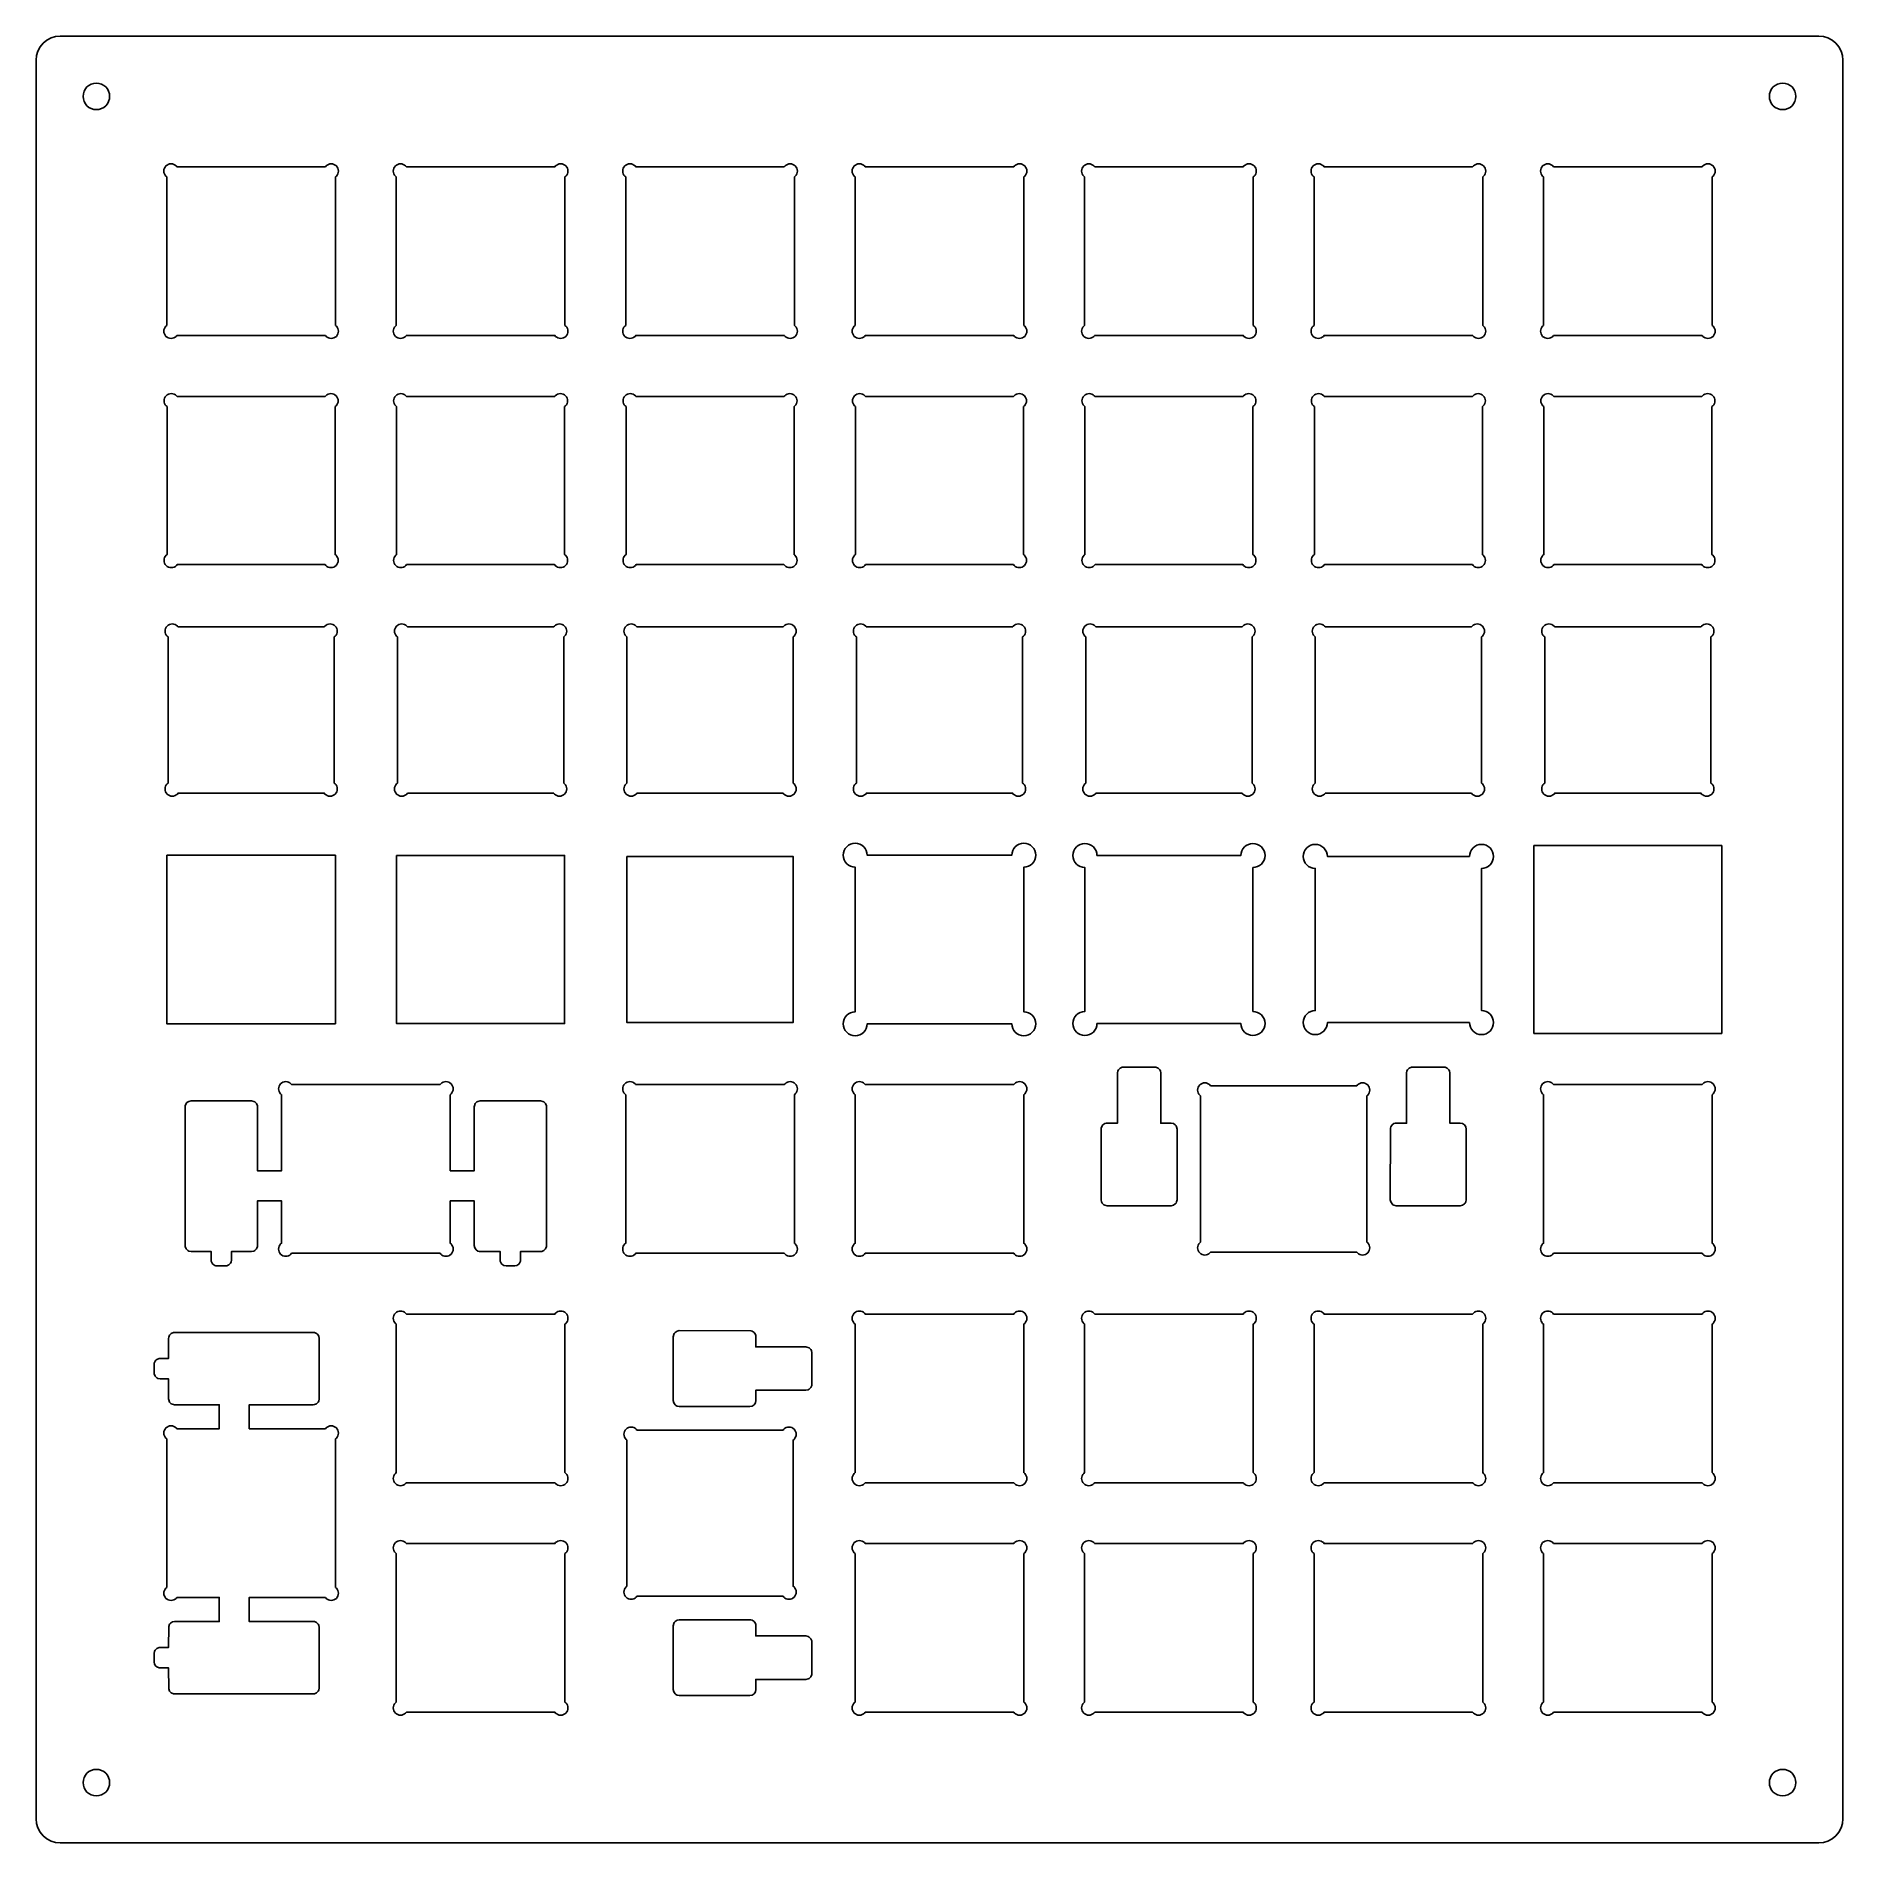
# Model space of a CAD drawing. Header units: millimetres. Extents: x -75 to 75, y -75 to 75.
import ezdxf

# ---------------------------------------------------------------- set-up
doc = ezdxf.new("R2010")
doc.units = ezdxf.units.MM
doc.layers.add('CUT', color=7, linetype='Continuous')

msp = doc.modelspace()

# ---------------------------------------------------------------- linework, layer by layer
at = {"layer": 'CUT'}
for points in [[(-73, 75), (-73.3902, 74.9616), (-73.7654, 74.8478), (-74.1111, 74.6629), (-74.4142, 74.4142), (-74.6629, 74.1111), (-74.8478, 73.7654), (-74.9616, 73.3902), (-75, 73), (-75, -73), (-74.9616, -73.3902), (-74.8478, -73.7654), (-74.6629, -74.1111), (-74.4142, -74.4142), (-74.1111, -74.6629), (-73.7654, -74.8478), (-73.3902, -74.9616), (-73, -75), (73, -75), (73.3902, -74.9616), (73.7654, -74.8478), (74.1111, -74.6629), (74.4142, -74.4142), (74.6629, -74.1111), (74.8478, -73.7654), (74.9616, -73.3902), (75, -73), (75, 73), (74.9616, 73.3902), (74.8478, 73.7654), (74.6629, 74.1111), (74.4142, 74.4142), (74.1111, 74.6629), (73.7654, 74.8478), (73.3902, 74.9616), (73, 75)], [(-69.2222, 70.7778), (-69.0854, 70.6111), (-68.9837, 70.421), (-68.9211, 70.2146), (-68.9, 70), (-68.9211, 69.7854), (-68.9837, 69.579), (-69.0854, 69.3889), (-69.2222, 69.2222), (-69.3889, 69.0854), (-69.579, 68.9837), (-69.7854, 68.9211), (-70, 68.9), (-70.2146, 68.9211), (-70.421, 68.9837), (-70.6111, 69.0854), (-70.7778, 69.2222), (-70.9146, 69.3889), (-71.0163, 69.579), (-71.0789, 69.7854), (-71.1, 70), (-71.0789, 70.2146), (-71.0163, 70.421), (-70.9146, 70.6111), (-70.7778, 70.7778), (-70.6111, 70.9146), (-70.421, 71.0163), (-70.2146, 71.0789), (-70, 71.1), (-69.7854, 71.0789), (-69.579, 71.0163), (-69.3889, 70.9146)], [(70.6111, 70.9146), (70.7778, 70.7778), (70.9146, 70.6111), (71.0163, 70.421), (71.0789, 70.2146), (71.1, 70), (71.0789, 69.7854), (71.0163, 69.579), (70.9146, 69.3889), (70.7778, 69.2222), (70.6111, 69.0854), (70.421, 68.9837), (70.2146, 68.9211), (70, 68.9), (69.7854, 68.9211), (69.579, 68.9837), (69.3889, 69.0854), (69.2222, 69.2222), (69.0854, 69.3889), (68.9837, 69.579), (68.9211, 69.7854), (68.9, 70), (68.9211, 70.2146), (68.9837, 70.421), (69.0854, 70.6111), (69.2222, 70.7778), (69.3889, 70.9146), (69.579, 71.0163), (69.7854, 71.0789), (70, 71.1), (70.2146, 71.0789), (70.421, 71.0163)], [(-63.9171, 64.3885), (-63.8, 64.4), (-63.6829, 64.3885), (-63.5704, 64.3543), (-63.4667, 64.2989), (-63.3757, 64.2243), (-63.3148, 64.15), (-50.9852, 64.15), (-50.9243, 64.2243), (-50.8333, 64.2989), (-50.7296, 64.3543), (-50.6171, 64.3885), (-50.5, 64.4), (-50.3829, 64.3885), (-50.2704, 64.3543), (-50.1667, 64.2989), (-50.0757, 64.2243), (-50.0011, 64.1333), (-49.9457, 64.0296), (-49.9115, 63.9171), (-49.9, 63.8), (-49.9115, 63.6829), (-49.9457, 63.5704), (-50.0011, 63.4667), (-50.0757, 63.3757), (-50.15, 63.3148), (-50.15, 50.9852), (-50.0757, 50.9243), (-50.0011, 50.8333), (-49.9457, 50.7296), (-49.9115, 50.6171), (-49.9, 50.5), (-49.9115, 50.3829), (-49.9457, 50.2704), (-50.0011, 50.1667), (-50.0757, 50.0757), (-50.1667, 50.0011), (-50.2704, 49.9457), (-50.3829, 49.9115), (-50.5, 49.9), (-50.6171, 49.9115), (-50.7296, 49.9457), (-50.8333, 50.0011), (-50.9243, 50.0757), (-50.9852, 50.15), (-63.3148, 50.15), (-63.3757, 50.0757), (-63.4667, 50.0011), (-63.5704, 49.9457), (-63.6829, 49.9115), (-63.8, 49.9), (-63.9171, 49.9115), (-64.0296, 49.9457), (-64.1333, 50.0011), (-64.2243, 50.0757), (-64.2989, 50.1667), (-64.3543, 50.2704), (-64.3885, 50.3829), (-64.4, 50.5), (-64.3885, 50.6171), (-64.3543, 50.7296), (-64.2989, 50.8333), (-64.2243, 50.9243), (-64.15, 50.9852), (-64.15, 63.3148), (-64.2243, 63.3757), (-64.2989, 63.4667), (-64.3543, 63.5704), (-64.3885, 63.6829), (-64.4, 63.8), (-64.3885, 63.9171), (-64.3543, 64.0296), (-64.2989, 64.1333), (-64.2243, 64.2243), (-64.1333, 64.2989), (-64.0296, 64.3543)], [(-44.75, 64.4), (-44.6329, 64.3885), (-44.5204, 64.3543), (-44.4167, 64.2989), (-44.3257, 64.2243), (-44.2648, 64.15), (-31.9352, 64.15), (-31.8743, 64.2243), (-31.7833, 64.2989), (-31.6796, 64.3543), (-31.5671, 64.3885), (-31.45, 64.4), (-31.3329, 64.3885), (-31.2204, 64.3543), (-31.1167, 64.2989), (-31.0257, 64.2243), (-30.9511, 64.1333), (-30.8957, 64.0296), (-30.8615, 63.9171), (-30.85, 63.8), (-30.8615, 63.6829), (-30.8957, 63.5704), (-30.9511, 63.4667), (-31.0257, 63.3757), (-31.1, 63.3148), (-31.1, 50.9852), (-31.0257, 50.9243), (-30.9511, 50.8333), (-30.8957, 50.7296), (-30.8615, 50.6171), (-30.85, 50.5), (-30.8615, 50.3829), (-30.8957, 50.2704), (-30.9511, 50.1667), (-31.0257, 50.0757), (-31.1167, 50.0011), (-31.2204, 49.9457), (-31.3329, 49.9115), (-31.45, 49.9), (-31.5671, 49.9115), (-31.6796, 49.9457), (-31.7833, 50.0011), (-31.8743, 50.0757), (-31.9352, 50.15), (-44.2648, 50.15), (-44.3257, 50.0757), (-44.4167, 50.0011), (-44.5204, 49.9457), (-44.6329, 49.9115), (-44.75, 49.9), (-44.8671, 49.9115), (-44.9796, 49.9457), (-45.0833, 50.0011), (-45.1743, 50.0757), (-45.2489, 50.1667), (-45.3043, 50.2704), (-45.3385, 50.3829), (-45.35, 50.5), (-45.3385, 50.6171), (-45.3043, 50.7296), (-45.2489, 50.8333), (-45.1743, 50.9243), (-45.1, 50.9852), (-45.1, 63.3148), (-45.1743, 63.3757), (-45.2489, 63.4667), (-45.3043, 63.5704), (-45.3385, 63.6829), (-45.35, 63.8), (-45.3385, 63.9171), (-45.3043, 64.0296), (-45.2489, 64.1333), (-45.1743, 64.2243), (-45.0833, 64.2989), (-44.9796, 64.3543), (-44.8671, 64.3885)], [(-25.8171, 64.3885), (-25.7, 64.4), (-25.5829, 64.3885), (-25.4704, 64.3543), (-25.3667, 64.2989), (-25.2757, 64.2243), (-25.2148, 64.15), (-12.8852, 64.15), (-12.8243, 64.2243), (-12.7333, 64.2989), (-12.6296, 64.3543), (-12.5171, 64.3885), (-12.4, 64.4), (-12.2829, 64.3885), (-12.1704, 64.3543), (-12.0667, 64.2989), (-11.9757, 64.2243), (-11.9011, 64.1333), (-11.8457, 64.0296), (-11.8115, 63.9171), (-11.8, 63.8), (-11.8115, 63.6829), (-11.8457, 63.5704), (-11.9011, 63.4667), (-11.9757, 63.3757), (-12.05, 63.3148), (-12.05, 50.9852), (-11.9757, 50.9243), (-11.9011, 50.8333), (-11.8457, 50.7296), (-11.8115, 50.6171), (-11.8, 50.5), (-11.8115, 50.3829), (-11.8457, 50.2704), (-11.9011, 50.1667), (-11.9757, 50.0757), (-12.0667, 50.0011), (-12.1704, 49.9457), (-12.2829, 49.9115), (-12.4, 49.9), (-12.5171, 49.9115), (-12.6296, 49.9457), (-12.7333, 50.0011), (-12.8243, 50.0757), (-12.8852, 50.15), (-25.2148, 50.15), (-25.2757, 50.0757), (-25.3667, 50.0011), (-25.4704, 49.9457), (-25.5829, 49.9115), (-25.7, 49.9), (-25.8171, 49.9115), (-25.9296, 49.9457), (-26.0333, 50.0011), (-26.1243, 50.0757), (-26.1989, 50.1667), (-26.2543, 50.2704), (-26.2885, 50.3829), (-26.3, 50.5), (-26.2885, 50.6171), (-26.2543, 50.7296), (-26.1989, 50.8333), (-26.1243, 50.9243), (-26.05, 50.9852), (-26.05, 63.3148), (-26.1243, 63.3757), (-26.1989, 63.4667), (-26.2543, 63.5704), (-26.2885, 63.6829), (-26.3, 63.8), (-26.2885, 63.9171), (-26.2543, 64.0296), (-26.1989, 64.1333), (-26.1243, 64.2243), (-26.0333, 64.2989), (-25.9296, 64.3543)], [(-6.65, 64.4), (-6.5329, 64.3885), (-6.4204, 64.3543), (-6.3167, 64.2989), (-6.2257, 64.2243), (-6.1648, 64.15), (6.1648, 64.15), (6.2257, 64.2243), (6.3167, 64.2989), (6.4204, 64.3543), (6.5329, 64.3885), (6.65, 64.4), (6.7671, 64.3885), (6.8796, 64.3543), (6.9833, 64.2989), (7.0743, 64.2243), (7.1489, 64.1333), (7.2043, 64.0296), (7.2385, 63.9171), (7.25, 63.8), (7.2385, 63.6829), (7.2043, 63.5704), (7.1489, 63.4667), (7.0743, 63.3757), (7, 63.3148), (7, 50.9852), (7.0743, 50.9243), (7.1489, 50.8333), (7.2043, 50.7296), (7.2385, 50.6171), (7.25, 50.5), (7.2385, 50.3829), (7.2043, 50.2704), (7.1489, 50.1667), (7.0743, 50.0757), (6.9833, 50.0011), (6.8796, 49.9457), (6.7671, 49.9115), (6.65, 49.9), (6.5329, 49.9115), (6.4204, 49.9457), (6.3167, 50.0011), (6.2257, 50.0757), (6.1648, 50.15), (-6.1648, 50.15), (-6.2257, 50.0757), (-6.3167, 50.0011), (-6.4204, 49.9457), (-6.5329, 49.9115), (-6.65, 49.9), (-6.7671, 49.9115), (-6.8796, 49.9457), (-6.9833, 50.0011), (-7.0743, 50.0757), (-7.1489, 50.1667), (-7.2043, 50.2704), (-7.2385, 50.3829), (-7.25, 50.5), (-7.2385, 50.6171), (-7.2043, 50.7296), (-7.1489, 50.8333), (-7.0743, 50.9243), (-7, 50.9852), (-7, 63.3148), (-7.0743, 63.3757), (-7.1489, 63.4667), (-7.2043, 63.5704), (-7.2385, 63.6829), (-7.25, 63.8), (-7.2385, 63.9171), (-7.2043, 64.0296), (-7.1489, 64.1333), (-7.0743, 64.2243), (-6.9833, 64.2989), (-6.8796, 64.3543), (-6.7671, 64.3885)], [(12.2829, 64.3885), (12.4, 64.4), (12.5171, 64.3885), (12.6296, 64.3543), (12.7333, 64.2989), (12.8243, 64.2243), (12.8852, 64.15), (25.2148, 64.15), (25.2757, 64.2243), (25.3667, 64.2989), (25.4704, 64.3543), (25.5829, 64.3885), (25.7, 64.4), (25.8171, 64.3885), (25.9296, 64.3543), (26.0333, 64.2989), (26.1243, 64.2243), (26.1989, 64.1333), (26.2543, 64.0296), (26.2885, 63.9171), (26.3, 63.8), (26.2885, 63.6829), (26.2543, 63.5704), (26.1989, 63.4667), (26.1243, 63.3757), (26.05, 63.3148), (26.05, 50.9852), (26.1243, 50.9243), (26.1989, 50.8333), (26.2543, 50.7296), (26.2885, 50.6171), (26.3, 50.5), (26.2885, 50.3829), (26.2543, 50.2704), (26.1989, 50.1667), (26.1243, 50.0757), (26.0333, 50.0011), (25.9296, 49.9457), (25.8171, 49.9115), (25.7, 49.9), (25.5829, 49.9115), (25.4704, 49.9457), (25.3667, 50.0011), (25.2757, 50.0757), (25.2148, 50.15), (12.8852, 50.15), (12.8243, 50.0757), (12.7333, 50.0011), (12.6296, 49.9457), (12.5171, 49.9115), (12.4, 49.9), (12.2829, 49.9115), (12.1704, 49.9457), (12.0667, 50.0011), (11.9757, 50.0757), (11.9011, 50.1667), (11.8457, 50.2704), (11.8115, 50.3829), (11.8, 50.5), (11.8115, 50.6171), (11.8457, 50.7296), (11.9011, 50.8333), (11.9757, 50.9243), (12.05, 50.9852), (12.05, 63.3148), (11.9757, 63.3757), (11.9011, 63.4667), (11.8457, 63.5704), (11.8115, 63.6829), (11.8, 63.8), (11.8115, 63.9171), (11.8457, 64.0296), (11.9011, 64.1333), (11.9757, 64.2243), (12.0667, 64.2989), (12.1704, 64.3543)], [(31.3329, 64.3885), (31.45, 64.4), (31.5671, 64.3885), (31.6796, 64.3543), (31.7833, 64.2989), (31.8743, 64.2243), (31.9352, 64.15), (44.2648, 64.15), (44.3257, 64.2243), (44.4167, 64.2989), (44.5204, 64.3543), (44.6329, 64.3885), (44.75, 64.4), (44.8671, 64.3885), (44.9796, 64.3543), (45.0833, 64.2989), (45.1743, 64.2243), (45.2489, 64.1333), (45.3043, 64.0296), (45.3385, 63.9171), (45.35, 63.8), (45.3385, 63.6829), (45.3043, 63.5704), (45.2489, 63.4667), (45.1743, 63.3757), (45.1, 63.3148), (45.1, 50.9852), (45.1743, 50.9243), (45.2489, 50.8333), (45.3043, 50.7296), (45.3385, 50.6171), (45.35, 50.5), (45.3385, 50.3829), (45.3043, 50.2704), (45.2489, 50.1667), (45.1743, 50.0757), (45.0833, 50.0011), (44.9796, 49.9457), (44.8671, 49.9115), (44.75, 49.9), (44.6329, 49.9115), (44.5204, 49.9457), (44.4167, 50.0011), (44.3257, 50.0757), (44.2648, 50.15), (31.9352, 50.15), (31.8743, 50.0757), (31.7833, 50.0011), (31.6796, 49.9457), (31.5671, 49.9115), (31.45, 49.9), (31.3329, 49.9115), (31.2204, 49.9457), (31.1167, 50.0011), (31.0257, 50.0757), (30.9511, 50.1667), (30.8957, 50.2704), (30.8615, 50.3829), (30.85, 50.5), (30.8615, 50.6171), (30.8957, 50.7296), (30.9511, 50.8333), (31.0257, 50.9243), (31.1, 50.9852), (31.1, 63.3148), (31.0257, 63.3757), (30.9511, 63.4667), (30.8957, 63.5704), (30.8615, 63.6829), (30.85, 63.8), (30.8615, 63.9171), (30.8957, 64.0296), (30.9511, 64.1333), (31.0257, 64.2243), (31.1167, 64.2989), (31.2204, 64.3543)], [(50.3829, 64.3885), (50.5, 64.4), (50.6171, 64.3885), (50.7296, 64.3543), (50.8333, 64.2989), (50.9243, 64.2243), (50.9852, 64.15), (63.3148, 64.15), (63.3757, 64.2243), (63.4667, 64.2989), (63.5704, 64.3543), (63.6829, 64.3885), (63.8, 64.4), (63.9171, 64.3885), (64.0296, 64.3543), (64.1333, 64.2989), (64.2243, 64.2243), (64.2989, 64.1333), (64.3543, 64.0296), (64.3885, 63.9171), (64.4, 63.8), (64.3885, 63.6829), (64.3543, 63.5704), (64.2989, 63.4667), (64.2243, 63.3757), (64.15, 63.3148), (64.15, 50.9852), (64.2243, 50.9243), (64.2989, 50.8333), (64.3543, 50.7296), (64.3885, 50.6171), (64.4, 50.5), (64.3885, 50.3829), (64.3543, 50.2704), (64.2989, 50.1667), (64.2243, 50.0757), (64.1333, 50.0011), (64.0296, 49.9457), (63.9171, 49.9115), (63.8, 49.9), (63.6829, 49.9115), (63.5704, 49.9457), (63.4667, 50.0011), (63.3757, 50.0757), (63.3148, 50.15), (50.9852, 50.15), (50.9243, 50.0757), (50.8333, 50.0011), (50.7296, 49.9457), (50.6171, 49.9115), (50.5, 49.9), (50.3829, 49.9115), (50.2704, 49.9457), (50.1667, 50.0011), (50.0757, 50.0757), (50.0011, 50.1667), (49.9457, 50.2704), (49.9115, 50.3829), (49.9, 50.5), (49.9115, 50.6171), (49.9457, 50.7296), (50.0011, 50.8333), (50.0757, 50.9243), (50.15, 50.9852), (50.15, 63.3148), (50.0757, 63.3757), (50.0011, 63.4667), (49.9457, 63.5704), (49.9115, 63.6829), (49.9, 63.8), (49.9115, 63.9171), (49.9457, 64.0296), (50.0011, 64.1333), (50.0757, 64.2243), (50.1667, 64.2989), (50.2704, 64.3543)], [(-63.775, 45.325), (-63.6579, 45.3135), (-63.5454, 45.2793), (-63.4417, 45.2239), (-63.3507, 45.1493), (-63.2898, 45.075), (-51.0102, 45.075), (-50.9493, 45.1493), (-50.8583, 45.2239), (-50.7546, 45.2793), (-50.6421, 45.3135), (-50.525, 45.325), (-50.4079, 45.3135), (-50.2954, 45.2793), (-50.1917, 45.2239), (-50.1007, 45.1493), (-50.0261, 45.0583), (-49.9707, 44.9546), (-49.9365, 44.8421), (-49.925, 44.725), (-49.9365, 44.6079), (-49.9707, 44.4954), (-50.0261, 44.3917), (-50.1007, 44.3007), (-50.175, 44.2398), (-50.175, 31.9602), (-50.1007, 31.8993), (-50.0261, 31.8083), (-49.9707, 31.7046), (-49.9365, 31.5921), (-49.925, 31.475), (-49.9365, 31.3579), (-49.9707, 31.2454), (-50.0261, 31.1417), (-50.1007, 31.0507), (-50.1917, 30.9761), (-50.2954, 30.9207), (-50.4079, 30.8865), (-50.525, 30.875), (-50.6421, 30.8865), (-50.7546, 30.9207), (-50.8583, 30.9761), (-50.9493, 31.0507), (-51.0102, 31.125), (-63.2898, 31.125), (-63.3507, 31.0507), (-63.4417, 30.9761), (-63.5454, 30.9207), (-63.6579, 30.8865), (-63.775, 30.875), (-63.8921, 30.8865), (-64.0046, 30.9207), (-64.1083, 30.9761), (-64.1993, 31.0507), (-64.2739, 31.1417), (-64.3293, 31.2454), (-64.3635, 31.3579), (-64.375, 31.475), (-64.3635, 31.5921), (-64.3293, 31.7046), (-64.2739, 31.8083), (-64.1993, 31.8993), (-64.125, 31.9602), (-64.125, 44.2398), (-64.1993, 44.3007), (-64.2739, 44.3917), (-64.3293, 44.4954), (-64.3635, 44.6079), (-64.375, 44.725), (-64.3635, 44.8421), (-64.3293, 44.9546), (-64.2739, 45.0583), (-64.1993, 45.1493), (-64.1083, 45.2239), (-64.0046, 45.2793), (-63.8921, 45.3135)], [(-44.8421, 45.3135), (-44.725, 45.325), (-44.6079, 45.3135), (-44.4954, 45.2793), (-44.3917, 45.2239), (-44.3007, 45.1493), (-44.2398, 45.075), (-31.9602, 45.075), (-31.8993, 45.1493), (-31.8083, 45.2239), (-31.7046, 45.2793), (-31.5921, 45.3135), (-31.475, 45.325), (-31.3579, 45.3135), (-31.2454, 45.2793), (-31.1417, 45.2239), (-31.0507, 45.1493), (-30.9761, 45.0583), (-30.9207, 44.9546), (-30.8865, 44.8421), (-30.875, 44.725), (-30.8865, 44.6079), (-30.9207, 44.4954), (-30.9761, 44.3917), (-31.0507, 44.3007), (-31.125, 44.2398), (-31.125, 31.9602), (-31.0507, 31.8993), (-30.9761, 31.8083), (-30.9207, 31.7046), (-30.8865, 31.5921), (-30.875, 31.475), (-30.8865, 31.3579), (-30.9207, 31.2454), (-30.9761, 31.1417), (-31.0507, 31.0507), (-31.1417, 30.9761), (-31.2454, 30.9207), (-31.3579, 30.8865), (-31.475, 30.875), (-31.5921, 30.8865), (-31.7046, 30.9207), (-31.8083, 30.9761), (-31.8993, 31.0507), (-31.9602, 31.125), (-44.2398, 31.125), (-44.3007, 31.0507), (-44.3917, 30.9761), (-44.4954, 30.9207), (-44.6079, 30.8865), (-44.725, 30.875), (-44.8421, 30.8865), (-44.9546, 30.9207), (-45.0583, 30.9761), (-45.1493, 31.0507), (-45.2239, 31.1417), (-45.2793, 31.2454), (-45.3135, 31.3579), (-45.325, 31.475), (-45.3135, 31.5921), (-45.2793, 31.7046), (-45.2239, 31.8083), (-45.1493, 31.8993), (-45.075, 31.9602), (-45.075, 44.2398), (-45.1493, 44.3007), (-45.2239, 44.3917), (-45.2793, 44.4954), (-45.3135, 44.6079), (-45.325, 44.725), (-45.3135, 44.8421), (-45.2793, 44.9546), (-45.2239, 45.0583), (-45.1493, 45.1493), (-45.0583, 45.2239), (-44.9546, 45.2793)], [(-25.7921, 45.3135), (-25.675, 45.325), (-25.5579, 45.3135), (-25.4454, 45.2793), (-25.3417, 45.2239), (-25.2507, 45.1493), (-25.1898, 45.075), (-12.9102, 45.075), (-12.8493, 45.1493), (-12.7583, 45.2239), (-12.6546, 45.2793), (-12.5421, 45.3135), (-12.425, 45.325), (-12.3079, 45.3135), (-12.1954, 45.2793), (-12.0917, 45.2239), (-12.0007, 45.1493), (-11.9261, 45.0583), (-11.8707, 44.9546), (-11.8365, 44.8421), (-11.825, 44.725), (-11.8365, 44.6079), (-11.8707, 44.4954), (-11.9261, 44.3917), (-12.0007, 44.3007), (-12.075, 44.2398), (-12.075, 31.9602), (-12.0007, 31.8993), (-11.9261, 31.8083), (-11.8707, 31.7046), (-11.8365, 31.5921), (-11.825, 31.475), (-11.8365, 31.3579), (-11.8707, 31.2454), (-11.9261, 31.1417), (-12.0007, 31.0507), (-12.0917, 30.9761), (-12.1954, 30.9207), (-12.3079, 30.8865), (-12.425, 30.875), (-12.5421, 30.8865), (-12.6546, 30.9207), (-12.7583, 30.9761), (-12.8493, 31.0507), (-12.9102, 31.125), (-25.1898, 31.125), (-25.2507, 31.0507), (-25.3417, 30.9761), (-25.4454, 30.9207), (-25.5579, 30.8865), (-25.675, 30.875), (-25.7921, 30.8865), (-25.9046, 30.9207), (-26.0083, 30.9761), (-26.0993, 31.0507), (-26.1739, 31.1417), (-26.2293, 31.2454), (-26.2635, 31.3579), (-26.275, 31.475), (-26.2635, 31.5921), (-26.2293, 31.7046), (-26.1739, 31.8083), (-26.0993, 31.8993), (-26.025, 31.9602), (-26.025, 44.2398), (-26.0993, 44.3007), (-26.1739, 44.3917), (-26.2293, 44.4954), (-26.2635, 44.6079), (-26.275, 44.725), (-26.2635, 44.8421), (-26.2293, 44.9546), (-26.1739, 45.0583), (-26.0993, 45.1493), (-26.0083, 45.2239), (-25.9046, 45.2793)], [(-6.7421, 45.3135), (-6.625, 45.325), (-6.5079, 45.3135), (-6.3954, 45.2793), (-6.2917, 45.2239), (-6.2007, 45.1493), (-6.1398, 45.075), (6.1398, 45.075), (6.2007, 45.1493), (6.2917, 45.2239), (6.3954, 45.2793), (6.5079, 45.3135), (6.625, 45.325), (6.7421, 45.3135), (6.8546, 45.2793), (6.9583, 45.2239), (7.0493, 45.1493), (7.1239, 45.0583), (7.1793, 44.9546), (7.2135, 44.8421), (7.225, 44.725), (7.2135, 44.6079), (7.1793, 44.4954), (7.1239, 44.3917), (7.0493, 44.3007), (6.975, 44.2398), (6.975, 31.9602), (7.0493, 31.8993), (7.1239, 31.8083), (7.1793, 31.7046), (7.2135, 31.5921), (7.225, 31.475), (7.2135, 31.3579), (7.1793, 31.2454), (7.1239, 31.1417), (7.0493, 31.0507), (6.9583, 30.9761), (6.8546, 30.9207), (6.7421, 30.8865), (6.625, 30.875), (6.5079, 30.8865), (6.3954, 30.9207), (6.2917, 30.9761), (6.2007, 31.0507), (6.1398, 31.125), (-6.1398, 31.125), (-6.2007, 31.0507), (-6.2917, 30.9761), (-6.3954, 30.9207), (-6.5079, 30.8865), (-6.625, 30.875), (-6.7421, 30.8865), (-6.8546, 30.9207), (-6.9583, 30.9761), (-7.0493, 31.0507), (-7.1239, 31.1417), (-7.1793, 31.2454), (-7.2135, 31.3579), (-7.225, 31.475), (-7.2135, 31.5921), (-7.1793, 31.7046), (-7.1239, 31.8083), (-7.0493, 31.8993), (-6.975, 31.9602), (-6.975, 44.2398), (-7.0493, 44.3007), (-7.1239, 44.3917), (-7.1793, 44.4954), (-7.2135, 44.6079), (-7.225, 44.725), (-7.2135, 44.8421), (-7.1793, 44.9546), (-7.1239, 45.0583), (-7.0493, 45.1493), (-6.9583, 45.2239), (-6.8546, 45.2793)], [(12.3079, 45.3135), (12.425, 45.325), (12.5421, 45.3135), (12.6546, 45.2793), (12.7583, 45.2239), (12.8493, 45.1493), (12.9102, 45.075), (25.1898, 45.075), (25.2507, 45.1493), (25.3417, 45.2239), (25.4454, 45.2793), (25.5579, 45.3135), (25.675, 45.325), (25.7921, 45.3135), (25.9046, 45.2793), (26.0083, 45.2239), (26.0993, 45.1493), (26.1739, 45.0583), (26.2293, 44.9546), (26.2635, 44.8421), (26.275, 44.725), (26.2635, 44.6079), (26.2293, 44.4954), (26.1739, 44.3917), (26.0993, 44.3007), (26.025, 44.2398), (26.025, 31.9602), (26.0993, 31.8993), (26.1739, 31.8083), (26.2293, 31.7046), (26.2635, 31.5921), (26.275, 31.475), (26.2635, 31.3579), (26.2293, 31.2454), (26.1739, 31.1417), (26.0993, 31.0507), (26.0083, 30.9761), (25.9046, 30.9207), (25.7921, 30.8865), (25.675, 30.875), (25.5579, 30.8865), (25.4454, 30.9207), (25.3417, 30.9761), (25.2507, 31.0507), (25.1898, 31.125), (12.9102, 31.125), (12.8493, 31.0507), (12.7583, 30.9761), (12.6546, 30.9207), (12.5421, 30.8865), (12.425, 30.875), (12.3079, 30.8865), (12.1954, 30.9207), (12.0917, 30.9761), (12.0007, 31.0507), (11.9261, 31.1417), (11.8707, 31.2454), (11.8365, 31.3579), (11.825, 31.475), (11.8365, 31.5921), (11.8707, 31.7046), (11.9261, 31.8083), (12.0007, 31.8993), (12.075, 31.9602), (12.075, 44.2398), (12.0007, 44.3007), (11.9261, 44.3917), (11.8707, 44.4954), (11.8365, 44.6079), (11.825, 44.725), (11.8365, 44.8421), (11.8707, 44.9546), (11.9261, 45.0583), (12.0007, 45.1493), (12.0917, 45.2239), (12.1954, 45.2793)], [(31.475, 45.325), (31.5921, 45.3135), (31.7046, 45.2793), (31.8083, 45.2239), (31.8993, 45.1493), (31.9602, 45.075), (44.2398, 45.075), (44.3007, 45.1493), (44.3917, 45.2239), (44.4954, 45.2793), (44.6079, 45.3135), (44.725, 45.325), (44.8421, 45.3135), (44.9546, 45.2793), (45.0583, 45.2239), (45.1493, 45.1493), (45.2239, 45.0583), (45.2793, 44.9546), (45.3135, 44.8421), (45.325, 44.725), (45.3135, 44.6079), (45.2793, 44.4954), (45.2239, 44.3917), (45.1493, 44.3007), (45.075, 44.2398), (45.075, 31.9602), (45.1493, 31.8993), (45.2239, 31.8083), (45.2793, 31.7046), (45.3135, 31.5921), (45.325, 31.475), (45.3135, 31.3579), (45.2793, 31.2454), (45.2239, 31.1417), (45.1493, 31.0507), (45.0583, 30.9761), (44.9546, 30.9207), (44.8421, 30.8865), (44.725, 30.875), (44.6079, 30.8865), (44.4954, 30.9207), (44.3917, 30.9761), (44.3007, 31.0507), (44.2398, 31.125), (31.9602, 31.125), (31.8993, 31.0507), (31.8083, 30.9761), (31.7046, 30.9207), (31.5921, 30.8865), (31.475, 30.875), (31.3579, 30.8865), (31.2454, 30.9207), (31.1417, 30.9761), (31.0507, 31.0507), (30.9761, 31.1417), (30.9207, 31.2454), (30.8865, 31.3579), (30.875, 31.475), (30.8865, 31.5921), (30.9207, 31.7046), (30.9761, 31.8083), (31.0507, 31.8993), (31.125, 31.9602), (31.125, 44.2398), (31.0507, 44.3007), (30.9761, 44.3917), (30.9207, 44.4954), (30.8865, 44.6079), (30.875, 44.725), (30.8865, 44.8421), (30.9207, 44.9546), (30.9761, 45.0583), (31.0507, 45.1493), (31.1417, 45.2239), (31.2454, 45.2793), (31.3579, 45.3135)], [(50.4079, 45.3135), (50.525, 45.325), (50.6421, 45.3135), (50.7546, 45.2793), (50.8583, 45.2239), (50.9493, 45.1493), (51.0102, 45.075), (63.2898, 45.075), (63.3507, 45.1493), (63.4417, 45.2239), (63.5454, 45.2793), (63.6579, 45.3135), (63.775, 45.325), (63.8921, 45.3135), (64.0046, 45.2793), (64.1083, 45.2239), (64.1993, 45.1493), (64.2739, 45.0583), (64.3293, 44.9546), (64.3635, 44.8421), (64.375, 44.725), (64.3635, 44.6079), (64.3293, 44.4954), (64.2739, 44.3917), (64.1993, 44.3007), (64.125, 44.2398), (64.125, 31.9602), (64.1993, 31.8993), (64.2739, 31.8083), (64.3293, 31.7046), (64.3635, 31.5921), (64.375, 31.475), (64.3635, 31.3579), (64.3293, 31.2454), (64.2739, 31.1417), (64.1993, 31.0507), (64.1083, 30.9761), (64.0046, 30.9207), (63.8921, 30.8865), (63.775, 30.875), (63.6579, 30.8865), (63.5454, 30.9207), (63.4417, 30.9761), (63.3507, 31.0507), (63.2898, 31.125), (51.0102, 31.125), (50.9493, 31.0507), (50.8583, 30.9761), (50.7546, 30.9207), (50.6421, 30.8865), (50.525, 30.875), (50.4079, 30.8865), (50.2954, 30.9207), (50.1917, 30.9761), (50.1007, 31.0507), (50.0261, 31.1417), (49.9707, 31.2454), (49.9365, 31.3579), (49.925, 31.475), (49.9365, 31.5921), (49.9707, 31.7046), (50.0261, 31.8083), (50.1007, 31.8993), (50.175, 31.9602), (50.175, 44.2398), (50.1007, 44.3007), (50.0261, 44.3917), (49.9707, 44.4954), (49.9365, 44.6079), (49.925, 44.725), (49.9365, 44.8421), (49.9707, 44.9546), (50.0261, 45.0583), (50.1007, 45.1493), (50.1917, 45.2239), (50.2954, 45.2793)], [(-63.8171, 26.1885), (-63.7, 26.2), (-63.5829, 26.1885), (-63.4704, 26.1543), (-63.3667, 26.0989), (-63.2757, 26.0243), (-63.2148, 25.95), (-51.0852, 25.95), (-51.0243, 26.0243), (-50.9333, 26.0989), (-50.8296, 26.1543), (-50.7171, 26.1885), (-50.6, 26.2), (-50.4829, 26.1885), (-50.3704, 26.1543), (-50.2667, 26.0989), (-50.1757, 26.0243), (-50.1011, 25.9333), (-50.0457, 25.8296), (-50.0115, 25.7171), (-50, 25.6), (-50.0115, 25.4829), (-50.0457, 25.3704), (-50.1011, 25.2667), (-50.1757, 25.1757), (-50.25, 25.1148), (-50.25, 12.9852), (-50.1757, 12.9243), (-50.1011, 12.8333), (-50.0457, 12.7296), (-50.0115, 12.6171), (-50, 12.5), (-50.0115, 12.3829), (-50.0457, 12.2704), (-50.1011, 12.1667), (-50.1757, 12.0757), (-50.2667, 12.0011), (-50.3704, 11.9457), (-50.4829, 11.9115), (-50.6, 11.9), (-50.7171, 11.9115), (-50.8296, 11.9457), (-50.9333, 12.0011), (-51.0243, 12.0757), (-51.0852, 12.15), (-63.2148, 12.15), (-63.2757, 12.0757), (-63.3667, 12.0011), (-63.4704, 11.9457), (-63.5829, 11.9115), (-63.7, 11.9), (-63.8171, 11.9115), (-63.9296, 11.9457), (-64.0333, 12.0011), (-64.1243, 12.0757), (-64.1989, 12.1667), (-64.2543, 12.2704), (-64.2885, 12.3829), (-64.3, 12.5), (-64.2885, 12.6171), (-64.2543, 12.7296), (-64.1989, 12.8333), (-64.1243, 12.9243), (-64.05, 12.9852), (-64.05, 25.1148), (-64.1243, 25.1757), (-64.1989, 25.2667), (-64.2543, 25.3704), (-64.2885, 25.4829), (-64.3, 25.6), (-64.2885, 25.7171), (-64.2543, 25.8296), (-64.1989, 25.9333), (-64.1243, 26.0243), (-64.0333, 26.0989), (-63.9296, 26.1543)], [(-44.7671, 26.1885), (-44.65, 26.2), (-44.5329, 26.1885), (-44.4204, 26.1543), (-44.3167, 26.0989), (-44.2257, 26.0243), (-44.1648, 25.95), (-32.0352, 25.95), (-31.9743, 26.0243), (-31.8833, 26.0989), (-31.7796, 26.1543), (-31.6671, 26.1885), (-31.55, 26.2), (-31.4329, 26.1885), (-31.3204, 26.1543), (-31.2167, 26.0989), (-31.1257, 26.0243), (-31.0511, 25.9333), (-30.9957, 25.8296), (-30.9615, 25.7171), (-30.95, 25.6), (-30.9615, 25.4829), (-30.9957, 25.3704), (-31.0511, 25.2667), (-31.1257, 25.1757), (-31.2, 25.1148), (-31.2, 12.9852), (-31.1257, 12.9243), (-31.0511, 12.8333), (-30.9957, 12.7296), (-30.9615, 12.6171), (-30.95, 12.5), (-30.9615, 12.3829), (-30.9957, 12.2704), (-31.0511, 12.1667), (-31.1257, 12.0757), (-31.2167, 12.0011), (-31.3204, 11.9457), (-31.4329, 11.9115), (-31.55, 11.9), (-31.6671, 11.9115), (-31.7796, 11.9457), (-31.8833, 12.0011), (-31.9743, 12.0757), (-32.0352, 12.15), (-44.1648, 12.15), (-44.2257, 12.0757), (-44.3167, 12.0011), (-44.4204, 11.9457), (-44.5329, 11.9115), (-44.65, 11.9), (-44.7671, 11.9115), (-44.8796, 11.9457), (-44.9833, 12.0011), (-45.0743, 12.0757), (-45.1489, 12.1667), (-45.2043, 12.2704), (-45.2385, 12.3829), (-45.25, 12.5), (-45.2385, 12.6171), (-45.2043, 12.7296), (-45.1489, 12.8333), (-45.0743, 12.9243), (-45, 12.9852), (-45, 25.1148), (-45.0743, 25.1757), (-45.1489, 25.2667), (-45.2043, 25.3704), (-45.2385, 25.4829), (-45.25, 25.6), (-45.2385, 25.7171), (-45.2043, 25.8296), (-45.1489, 25.9333), (-45.0743, 26.0243), (-44.9833, 26.0989), (-44.8796, 26.1543)], [(-25.7171, 26.1885), (-25.6, 26.2), (-25.4829, 26.1885), (-25.3704, 26.1543), (-25.2667, 26.0989), (-25.1757, 26.0243), (-25.1148, 25.95), (-12.9852, 25.95), (-12.9243, 26.0243), (-12.8333, 26.0989), (-12.7296, 26.1543), (-12.6171, 26.1885), (-12.5, 26.2), (-12.3829, 26.1885), (-12.2704, 26.1543), (-12.1667, 26.0989), (-12.0757, 26.0243), (-12.0011, 25.9333), (-11.9457, 25.8296), (-11.9115, 25.7171), (-11.9, 25.6), (-11.9115, 25.4829), (-11.9457, 25.3704), (-12.0011, 25.2667), (-12.0757, 25.1757), (-12.15, 25.1148), (-12.15, 12.9852), (-12.0757, 12.9243), (-12.0011, 12.8333), (-11.9457, 12.7296), (-11.9115, 12.6171), (-11.9, 12.5), (-11.9115, 12.3829), (-11.9457, 12.2704), (-12.0011, 12.1667), (-12.0757, 12.0757), (-12.1667, 12.0011), (-12.2704, 11.9457), (-12.3829, 11.9115), (-12.5, 11.9), (-12.6171, 11.9115), (-12.7296, 11.9457), (-12.8333, 12.0011), (-12.9243, 12.0757), (-12.9852, 12.15), (-25.1148, 12.15), (-25.1757, 12.0757), (-25.2667, 12.0011), (-25.3704, 11.9457), (-25.4829, 11.9115), (-25.6, 11.9), (-25.7171, 11.9115), (-25.8296, 11.9457), (-25.9333, 12.0011), (-26.0243, 12.0757), (-26.0989, 12.1667), (-26.1543, 12.2704), (-26.1885, 12.3829), (-26.2, 12.5), (-26.1885, 12.6171), (-26.1543, 12.7296), (-26.0989, 12.8333), (-26.0243, 12.9243), (-25.95, 12.9852), (-25.95, 25.1148), (-26.0243, 25.1757), (-26.0989, 25.2667), (-26.1543, 25.3704), (-26.1885, 25.4829), (-26.2, 25.6), (-26.1885, 25.7171), (-26.1543, 25.8296), (-26.0989, 25.9333), (-26.0243, 26.0243), (-25.9333, 26.0989), (-25.8296, 26.1543)], [(-6.6671, 26.1885), (-6.55, 26.2), (-6.4329, 26.1885), (-6.3204, 26.1543), (-6.2167, 26.0989), (-6.1257, 26.0243), (-6.0648, 25.95), (6.0648, 25.95), (6.1257, 26.0243), (6.2167, 26.0989), (6.3204, 26.1543), (6.4329, 26.1885), (6.55, 26.2), (6.6671, 26.1885), (6.7796, 26.1543), (6.8833, 26.0989), (6.9743, 26.0243), (7.0489, 25.9333), (7.1043, 25.8296), (7.1385, 25.7171), (7.15, 25.6), (7.1385, 25.4829), (7.1043, 25.3704), (7.0489, 25.2667), (6.9743, 25.1757), (6.9, 25.1148), (6.9, 12.9852), (6.9743, 12.9243), (7.0489, 12.8333), (7.1043, 12.7296), (7.1385, 12.6171), (7.15, 12.5), (7.1385, 12.3829), (7.1043, 12.2704), (7.0489, 12.1667), (6.9743, 12.0757), (6.8833, 12.0011), (6.7796, 11.9457), (6.6671, 11.9115), (6.55, 11.9), (6.4329, 11.9115), (6.3204, 11.9457), (6.2167, 12.0011), (6.1257, 12.0757), (6.0648, 12.15), (-6.0648, 12.15), (-6.1257, 12.0757), (-6.2167, 12.0011), (-6.3204, 11.9457), (-6.4329, 11.9115), (-6.55, 11.9), (-6.6671, 11.9115), (-6.7796, 11.9457), (-6.8833, 12.0011), (-6.9743, 12.0757), (-7.0489, 12.1667), (-7.1043, 12.2704), (-7.1385, 12.3829), (-7.15, 12.5), (-7.1385, 12.6171), (-7.1043, 12.7296), (-7.0489, 12.8333), (-6.9743, 12.9243), (-6.9, 12.9852), (-6.9, 25.1148), (-6.9743, 25.1757), (-7.0489, 25.2667), (-7.1043, 25.3704), (-7.1385, 25.4829), (-7.15, 25.6), (-7.1385, 25.7171), (-7.1043, 25.8296), (-7.0489, 25.9333), (-6.9743, 26.0243), (-6.8833, 26.0989), (-6.7796, 26.1543)], [(12.3829, 26.1885), (12.5, 26.2), (12.6171, 26.1885), (12.7296, 26.1543), (12.8333, 26.0989), (12.9243, 26.0243), (12.9852, 25.95), (25.1148, 25.95), (25.1757, 26.0243), (25.2667, 26.0989), (25.3704, 26.1543), (25.4829, 26.1885), (25.6, 26.2), (25.7171, 26.1885), (25.8296, 26.1543), (25.9333, 26.0989), (26.0243, 26.0243), (26.0989, 25.9333), (26.1543, 25.8296), (26.1885, 25.7171), (26.2, 25.6), (26.1885, 25.4829), (26.1543, 25.3704), (26.0989, 25.2667), (26.0243, 25.1757), (25.95, 25.1148), (25.95, 12.9852), (26.0243, 12.9243), (26.0989, 12.8333), (26.1543, 12.7296), (26.1885, 12.6171), (26.2, 12.5), (26.1885, 12.3829), (26.1543, 12.2704), (26.0989, 12.1667), (26.0243, 12.0757), (25.9333, 12.0011), (25.8296, 11.9457), (25.7171, 11.9115), (25.6, 11.9), (25.4829, 11.9115), (25.3704, 11.9457), (25.2667, 12.0011), (25.1757, 12.0757), (25.1148, 12.15), (12.9852, 12.15), (12.9243, 12.0757), (12.8333, 12.0011), (12.7296, 11.9457), (12.6171, 11.9115), (12.5, 11.9), (12.3829, 11.9115), (12.2704, 11.9457), (12.1667, 12.0011), (12.0757, 12.0757), (12.0011, 12.1667), (11.9457, 12.2704), (11.9115, 12.3829), (11.9, 12.5), (11.9115, 12.6171), (11.9457, 12.7296), (12.0011, 12.8333), (12.0757, 12.9243), (12.15, 12.9852), (12.15, 25.1148), (12.0757, 25.1757), (12.0011, 25.2667), (11.9457, 25.3704), (11.9115, 25.4829), (11.9, 25.6), (11.9115, 25.7171), (11.9457, 25.8296), (12.0011, 25.9333), (12.0757, 26.0243), (12.1667, 26.0989), (12.2704, 26.1543)], [(31.4329, 26.1885), (31.55, 26.2), (31.6671, 26.1885), (31.7796, 26.1543), (31.8833, 26.0989), (31.9743, 26.0243), (32.0352, 25.95), (44.1648, 25.95), (44.2257, 26.0243), (44.3167, 26.0989), (44.4204, 26.1543), (44.5329, 26.1885), (44.65, 26.2), (44.7671, 26.1885), (44.8796, 26.1543), (44.9833, 26.0989), (45.0743, 26.0243), (45.1489, 25.9333), (45.2043, 25.8296), (45.2385, 25.7171), (45.25, 25.6), (45.2385, 25.4829), (45.2043, 25.3704), (45.1489, 25.2667), (45.0743, 25.1757), (45, 25.1148), (45, 12.9852), (45.0743, 12.9243), (45.1489, 12.8333), (45.2043, 12.7296), (45.2385, 12.6171), (45.25, 12.5), (45.2385, 12.3829), (45.2043, 12.2704), (45.1489, 12.1667), (45.0743, 12.0757), (44.9833, 12.0011), (44.8796, 11.9457), (44.7671, 11.9115), (44.65, 11.9), (44.5329, 11.9115), (44.4204, 11.9457), (44.3167, 12.0011), (44.2257, 12.0757), (44.1648, 12.15), (32.0352, 12.15), (31.9743, 12.0757), (31.8833, 12.0011), (31.7796, 11.9457), (31.6671, 11.9115), (31.55, 11.9), (31.4329, 11.9115), (31.3204, 11.9457), (31.2167, 12.0011), (31.1257, 12.0757), (31.0511, 12.1667), (30.9957, 12.2704), (30.9615, 12.3829), (30.95, 12.5), (30.9615, 12.6171), (30.9957, 12.7296), (31.0511, 12.8333), (31.1257, 12.9243), (31.2, 12.9852), (31.2, 25.1148), (31.1257, 25.1757), (31.0511, 25.2667), (30.9957, 25.3704), (30.9615, 25.4829), (30.95, 25.6), (30.9615, 25.7171), (30.9957, 25.8296), (31.0511, 25.9333), (31.1257, 26.0243), (31.2167, 26.0989), (31.3204, 26.1543)], [(50.4829, 26.1885), (50.6, 26.2), (50.7171, 26.1885), (50.8296, 26.1543), (50.9333, 26.0989), (51.0243, 26.0243), (51.0852, 25.95), (63.2148, 25.95), (63.2757, 26.0243), (63.3667, 26.0989), (63.4704, 26.1543), (63.5829, 26.1885), (63.7, 26.2), (63.8171, 26.1885), (63.9296, 26.1543), (64.0333, 26.0989), (64.1243, 26.0243), (64.1989, 25.9333), (64.2543, 25.8296), (64.2885, 25.7171), (64.3, 25.6), (64.2885, 25.4829), (64.2543, 25.3704), (64.1989, 25.2667), (64.1243, 25.1757), (64.05, 25.1148), (64.05, 12.9852), (64.1243, 12.9243), (64.1989, 12.8333), (64.2543, 12.7296), (64.2885, 12.6171), (64.3, 12.5), (64.2885, 12.3829), (64.2543, 12.2704), (64.1989, 12.1667), (64.1243, 12.0757), (64.0333, 12.0011), (63.9296, 11.9457), (63.8171, 11.9115), (63.7, 11.9), (63.5829, 11.9115), (63.4704, 11.9457), (63.3667, 12.0011), (63.2757, 12.0757), (63.2148, 12.15), (51.0852, 12.15), (51.0243, 12.0757), (50.9333, 12.0011), (50.8296, 11.9457), (50.7171, 11.9115), (50.6, 11.9), (50.4829, 11.9115), (50.3704, 11.9457), (50.2667, 12.0011), (50.1757, 12.0757), (50.1011, 12.1667), (50.0457, 12.2704), (50.0115, 12.3829), (50, 12.5), (50.0115, 12.6171), (50.0457, 12.7296), (50.1011, 12.8333), (50.1757, 12.9243), (50.25, 12.9852), (50.25, 25.1148), (50.1757, 25.1757), (50.1011, 25.2667), (50.0457, 25.3704), (50.0115, 25.4829), (50, 25.6), (50.0115, 25.7171), (50.0457, 25.8296), (50.1011, 25.9333), (50.1757, 26.0243), (50.2667, 26.0989), (50.3704, 26.1543)], [(-6.8049, 7.9808), (-6.6173, 7.9239), (-6.4444, 7.8315), (-6.2929, 7.7071), (-6.1685, 7.5556), (-6.0761, 7.3827), (-6.0192, 7.1951), (-6, 7), (6, 7), (6.0192, 7.1951), (6.0761, 7.3827), (6.1685, 7.5556), (6.2929, 7.7071), (6.4444, 7.8315), (6.6173, 7.9239), (6.8049, 7.9808), (7, 8), (7.1951, 7.9808), (7.3827, 7.9239), (7.5556, 7.8315), (7.7071, 7.7071), (7.8315, 7.5556), (7.9239, 7.3827), (7.9808, 7.1951), (8, 7), (7.9808, 6.8049), (7.9239, 6.6173), (7.8315, 6.4444), (7.7071, 6.2929), (7.5556, 6.1685), (7.3827, 6.0761), (7.1951, 6.0192), (7, 6), (7, -6), (7.1951, -6.0192), (7.3827, -6.0761), (7.5556, -6.1685), (7.7071, -6.2929), (7.8315, -6.4444), (7.9239, -6.6173), (7.9808, -6.8049), (8, -7), (7.9808, -7.1951), (7.9239, -7.3827), (7.8315, -7.5556), (7.7071, -7.7071), (7.5556, -7.8315), (7.3827, -7.9239), (7.1951, -7.9808), (7, -8), (6.8049, -7.9808), (6.6173, -7.9239), (6.4444, -7.8315), (6.2929, -7.7071), (6.1685, -7.5556), (6.0761, -7.3827), (6.0192, -7.1951), (6, -7), (-6, -7), (-6.0192, -7.1951), (-6.0761, -7.3827), (-6.1685, -7.5556), (-6.2929, -7.7071), (-6.4444, -7.8315), (-6.6173, -7.9239), (-6.8049, -7.9808), (-7, -8), (-7.1951, -7.9808), (-7.3827, -7.9239), (-7.5556, -7.8315), (-7.7071, -7.7071), (-7.8315, -7.5556), (-7.9239, -7.3827), (-7.9808, -7.1951), (-8, -7), (-7.9808, -6.8049), (-7.9239, -6.6173), (-7.8315, -6.4444), (-7.7071, -6.2929), (-7.5556, -6.1685), (-7.3827, -6.0761), (-7.1951, -6.0192), (-7, -6), (-7, 6), (-7.1951, 6.0192), (-7.3827, 6.0761), (-7.5556, 6.1685), (-7.7071, 6.2929), (-7.8315, 6.4444), (-7.9239, 6.6173), (-7.9808, 6.8049), (-8, 7), (-7.9808, 7.1951), (-7.9239, 7.3827), (-7.8315, 7.5556), (-7.7071, 7.7071), (-7.5556, 7.8315), (-7.3827, 7.9239), (-7.1951, 7.9808), (-7, 8)], [(12.4577, 7.8989), (12.6306, 7.8065), (12.7821, 7.6821), (12.9065, 7.5306), (12.9989, 7.3577), (13.0558, 7.1701), (13.075, 6.975), (25.025, 6.975), (25.0442, 7.1701), (25.1011, 7.3577), (25.1935, 7.5306), (25.3179, 7.6821), (25.4694, 7.8065), (25.6423, 7.8989), (25.8299, 7.9558), (26.025, 7.975), (26.2201, 7.9558), (26.4077, 7.8989), (26.5806, 7.8065), (26.7321, 7.6821), (26.8565, 7.5306), (26.9489, 7.3577), (27.0058, 7.1701), (27.025, 6.975), (27.0058, 6.7799), (26.9489, 6.5923), (26.8565, 6.4194), (26.7321, 6.2679), (26.5806, 6.1435), (26.4077, 6.0511), (26.2201, 5.9942), (26.025, 5.975), (26.025, -5.975), (26.2201, -5.9942), (26.4077, -6.0511), (26.5806, -6.1435), (26.7321, -6.2679), (26.8565, -6.4194), (26.9489, -6.5923), (27.0058, -6.7799), (27.025, -6.975), (27.0058, -7.1701), (26.9489, -7.3577), (26.8565, -7.5306), (26.7321, -7.6821), (26.5806, -7.8065), (26.4077, -7.8989), (26.2201, -7.9558), (26.025, -7.975), (25.8299, -7.9558), (25.6423, -7.8989), (25.4694, -7.8065), (25.3179, -7.6821), (25.1935, -7.5306), (25.1011, -7.3577), (25.0442, -7.1701), (25.025, -6.975), (13.075, -6.975), (13.0558, -7.1701), (12.9989, -7.3577), (12.9065, -7.5306), (12.7821, -7.6821), (12.6306, -7.8065), (12.4577, -7.8989), (12.2701, -7.9558), (12.075, -7.975), (11.8799, -7.9558), (11.6923, -7.8989), (11.5194, -7.8065), (11.3679, -7.6821), (11.2435, -7.5306), (11.1511, -7.3577), (11.0942, -7.1701), (11.075, -6.975), (11.0942, -6.7799), (11.1511, -6.5923), (11.2435, -6.4194), (11.3679, -6.2679), (11.5194, -6.1435), (11.6923, -6.0511), (11.8799, -5.9942), (12.075, -5.975), (12.075, 5.975), (11.8799, 5.9942), (11.6923, 6.0511), (11.5194, 6.1435), (11.3679, 6.2679), (11.2435, 6.4194), (11.1511, 6.5923), (11.0942, 6.7799), (11.075, 6.975), (11.0942, 7.1701), (11.1511, 7.3577), (11.2435, 7.5306), (11.3679, 7.6821), (11.5194, 7.8065), (11.6923, 7.8989), (11.8799, 7.9558), (12.075, 7.975), (12.2701, 7.9558)], [(31.3951, 7.8808), (31.5827, 7.8239), (31.7556, 7.7315), (31.9071, 7.6071), (32.0315, 7.4556), (32.1239, 7.2827), (32.1808, 7.0951), (32.2, 6.9), (44, 6.9), (44.0192, 7.0951), (44.0761, 7.2827), (44.1685, 7.4556), (44.2929, 7.6071), (44.4444, 7.7315), (44.6173, 7.8239), (44.8049, 7.8808), (45, 7.9), (45.1951, 7.8808), (45.3827, 7.8239), (45.5556, 7.7315), (45.7071, 7.6071), (45.8315, 7.4556), (45.9239, 7.2827), (45.9808, 7.0951), (46, 6.9), (45.9808, 6.7049), (45.9239, 6.5173), (45.8315, 6.3444), (45.7071, 6.1929), (45.5556, 6.0685), (45.3827, 5.9761), (45.1951, 5.9192), (45, 5.9), (45, -5.9), (45.1951, -5.9192), (45.3827, -5.9761), (45.5556, -6.0685), (45.7071, -6.1929), (45.8315, -6.3444), (45.9239, -6.5173), (45.9808, -6.7049), (46, -6.9), (45.9808, -7.0951), (45.9239, -7.2827), (45.8315, -7.4556), (45.7071, -7.6071), (45.5556, -7.7315), (45.3827, -7.8239), (45.1951, -7.8808), (45, -7.9), (44.8049, -7.8808), (44.6173, -7.8239), (44.4444, -7.7315), (44.2929, -7.6071), (44.1685, -7.4556), (44.0761, -7.2827), (44.0192, -7.0951), (44, -6.9), (32.2, -6.9), (32.1808, -7.0951), (32.1239, -7.2827), (32.0315, -7.4556), (31.9071, -7.6071), (31.7556, -7.7315), (31.5827, -7.8239), (31.3951, -7.8808), (31.2, -7.9), (31.0049, -7.8808), (30.8173, -7.8239), (30.6444, -7.7315), (30.4929, -7.6071), (30.3685, -7.4556), (30.2761, -7.2827), (30.2192, -7.0951), (30.2, -6.9), (30.2192, -6.7049), (30.2761, -6.5173), (30.3685, -6.3444), (30.4929, -6.1929), (30.6444, -6.0685), (30.8173, -5.9761), (31.0049, -5.9192), (31.2, -5.9), (31.2, 5.9), (31.0049, 5.9192), (30.8173, 5.9761), (30.6444, 6.0685), (30.4929, 6.1929), (30.3685, 6.3444), (30.2761, 6.5173), (30.2192, 6.7049), (30.2, 6.9), (30.2192, 7.0951), (30.2761, 7.2827), (30.3685, 7.4556), (30.4929, 7.6071), (30.6444, 7.7315), (30.8173, 7.8239), (31.0049, 7.8808), (31.2, 7.9)], [(49.35, 7.8), (64.95, 7.8), (64.95, -7.8), (49.35, -7.8)], [(-64.15, 7), (-50.15, 7), (-50.15, -7), (-64.15, -7)], [(-45.075, 6.975), (-31.125, 6.975), (-31.125, -6.975), (-45.075, -6.975)], [(-25.95, 6.9), (-12.15, 6.9), (-12.15, -6.9), (-25.95, -6.9)], [(-54.5046, -11.8457), (-54.3921, -11.8115), (-54.275, -11.8), (-54.1579, -11.8115), (-54.0454, -11.8457), (-53.9417, -11.9011), (-53.8507, -11.9757), (-53.7898, -12.05), (-41.4602, -12.05), (-41.3993, -11.9757), (-41.3083, -11.9011), (-41.2046, -11.8457), (-41.0921, -11.8115), (-40.975, -11.8), (-40.8579, -11.8115), (-40.7454, -11.8457), (-40.6417, -11.9011), (-40.5507, -11.9757), (-40.4761, -12.0667), (-40.4207, -12.1704), (-40.3865, -12.2829), (-40.375, -12.4), (-40.3865, -12.5171), (-40.4207, -12.6296), (-40.4761, -12.7333), (-40.5507, -12.8243), (-40.625, -12.8852), (-40.625, -19.2), (-38.625, -19.2), (-38.625, -13.9), (-38.6154, -13.8025), (-38.5407, -13.6222), (-38.4028, -13.4843), (-38.3163, -13.4381), (-38.125, -13.4), (-33.125, -13.4), (-32.9337, -13.4381), (-32.8472, -13.4843), (-32.7093, -13.6222), (-32.6346, -13.8025), (-32.625, -13.9), (-32.625, -25.4), (-32.6346, -25.4975), (-32.7093, -25.6778), (-32.8472, -25.8157), (-33.0275, -25.8904), (-34.775, -25.9), (-34.7846, -26.6975), (-34.8593, -26.8778), (-34.9214, -26.9536), (-35.0837, -27.0619), (-35.275, -27.1), (-35.975, -27.1), (-36.1663, -27.0619), (-36.3286, -26.9536), (-36.3907, -26.8778), (-36.4654, -26.6975), (-36.475, -25.9), (-38.2225, -25.8904), (-38.3163, -25.8619), (-38.4786, -25.7536), (-38.5869, -25.5913), (-38.625, -25.4), (-38.625, -21.7), (-40.625, -21.7), (-40.625, -25.2148), (-40.5507, -25.2757), (-40.4761, -25.3667), (-40.4207, -25.4704), (-40.3865, -25.5829), (-40.375, -25.7), (-40.3865, -25.8171), (-40.4207, -25.9296), (-40.4761, -26.0333), (-40.5507, -26.1243), (-40.6417, -26.1989), (-40.7454, -26.2543), (-40.8579, -26.2885), (-40.975, -26.3), (-41.0921, -26.2885), (-41.2046, -26.2543), (-41.3083, -26.1989), (-41.3993, -26.1243), (-41.4602, -26.05), (-53.7898, -26.05), (-53.8507, -26.1243), (-53.9417, -26.1989), (-54.0454, -26.2543), (-54.1579, -26.2885), (-54.275, -26.3), (-54.3921, -26.2885), (-54.5046, -26.2543), (-54.6083, -26.1989), (-54.6993, -26.1243), (-54.7739, -26.0333), (-54.8293, -25.9296), (-54.8635, -25.8171), (-54.875, -25.7), (-54.8635, -25.5829), (-54.8293, -25.4704), (-54.7739, -25.3667), (-54.6993, -25.2757), (-54.625, -25.2148), (-54.625, -21.7), (-56.625, -21.7), (-56.625, -25.4), (-56.6346, -25.4975), (-56.7093, -25.6778), (-56.8472, -25.8157), (-56.9337, -25.8619), (-57.125, -25.9), (-58.775, -25.9), (-58.775, -26.6), (-58.8131, -26.7913), (-58.8593, -26.8778), (-58.9972, -27.0157), (-59.1775, -27.0904), (-59.275, -27.1), (-60.0725, -27.0904), (-60.1663, -27.0619), (-60.3286, -26.9536), (-60.3907, -26.8778), (-60.4654, -26.6975), (-60.475, -25.9), (-62.125, -25.9), (-62.3163, -25.8619), (-62.4028, -25.8157), (-62.5407, -25.6778), (-62.6154, -25.4975), (-62.625, -25.4), (-62.625, -13.9), (-62.6154, -13.8025), (-62.5407, -13.6222), (-62.4786, -13.5464), (-62.3163, -13.4381), (-62.125, -13.4), (-57.125, -13.4), (-56.9337, -13.4381), (-56.8472, -13.4843), (-56.7093, -13.6222), (-56.6346, -13.8025), (-56.625, -13.9), (-56.625, -19.2), (-54.625, -19.2), (-54.625, -12.8852), (-54.6993, -12.8243), (-54.7739, -12.7333), (-54.8293, -12.6296), (-54.8635, -12.5171), (-54.875, -12.4), (-54.8635, -12.2829), (-54.8293, -12.1704), (-54.7739, -12.0667), (-54.6993, -11.9757), (-54.6083, -11.9011)], [(-25.8171, -11.8115), (-25.7, -11.8), (-25.5829, -11.8115), (-25.4704, -11.8457), (-25.3667, -11.9011), (-25.2757, -11.9757), (-25.2148, -12.05), (-12.8852, -12.05), (-12.8243, -11.9757), (-12.7333, -11.9011), (-12.6296, -11.8457), (-12.5171, -11.8115), (-12.4, -11.8), (-12.2829, -11.8115), (-12.1704, -11.8457), (-12.0667, -11.9011), (-11.9757, -11.9757), (-11.9011, -12.0667), (-11.8457, -12.1704), (-11.8115, -12.2829), (-11.8, -12.4), (-11.8115, -12.5171), (-11.8457, -12.6296), (-11.9011, -12.7333), (-11.9757, -12.8243), (-12.05, -12.8852), (-12.05, -25.2148), (-11.9757, -25.2757), (-11.9011, -25.3667), (-11.8457, -25.4704), (-11.8115, -25.5829), (-11.8, -25.7), (-11.8115, -25.8171), (-11.8457, -25.9296), (-11.9011, -26.0333), (-11.9757, -26.1243), (-12.0667, -26.1989), (-12.1704, -26.2543), (-12.2829, -26.2885), (-12.4, -26.3), (-12.5171, -26.2885), (-12.6296, -26.2543), (-12.7333, -26.1989), (-12.8243, -26.1243), (-12.8852, -26.05), (-25.2148, -26.05), (-25.2757, -26.1243), (-25.3667, -26.1989), (-25.4704, -26.2543), (-25.5829, -26.2885), (-25.7, -26.3), (-25.8171, -26.2885), (-25.9296, -26.2543), (-26.0333, -26.1989), (-26.1243, -26.1243), (-26.1989, -26.0333), (-26.2543, -25.9296), (-26.2885, -25.8171), (-26.3, -25.7), (-26.2885, -25.5829), (-26.2543, -25.4704), (-26.1989, -25.3667), (-26.1243, -25.2757), (-26.05, -25.2148), (-26.05, -12.8852), (-26.1243, -12.8243), (-26.1989, -12.7333), (-26.2543, -12.6296), (-26.2885, -12.5171), (-26.3, -12.4), (-26.2885, -12.2829), (-26.2543, -12.1704), (-26.1989, -12.0667), (-26.1243, -11.9757), (-26.0333, -11.9011), (-25.9296, -11.8457)], [(-6.7671, -11.8115), (-6.65, -11.8), (-6.5329, -11.8115), (-6.4204, -11.8457), (-6.3167, -11.9011), (-6.2257, -11.9757), (-6.1648, -12.05), (6.1648, -12.05), (6.2257, -11.9757), (6.3167, -11.9011), (6.4204, -11.8457), (6.5329, -11.8115), (6.65, -11.8), (6.7671, -11.8115), (6.8796, -11.8457), (6.9833, -11.9011), (7.0743, -11.9757), (7.1489, -12.0667), (7.2043, -12.1704), (7.2385, -12.2829), (7.25, -12.4), (7.2385, -12.5171), (7.2043, -12.6296), (7.1489, -12.7333), (7.0743, -12.8243), (7, -12.8852), (7, -25.2148), (7.0743, -25.2757), (7.1489, -25.3667), (7.2043, -25.4704), (7.2385, -25.5829), (7.25, -25.7), (7.2385, -25.8171), (7.2043, -25.9296), (7.1489, -26.0333), (7.0743, -26.1243), (6.9833, -26.1989), (6.8796, -26.2543), (6.7671, -26.2885), (6.65, -26.3), (6.5329, -26.2885), (6.4204, -26.2543), (6.3167, -26.1989), (6.2257, -26.1243), (6.1648, -26.05), (-6.1648, -26.05), (-6.2257, -26.1243), (-6.3167, -26.1989), (-6.4204, -26.2543), (-6.5329, -26.2885), (-6.65, -26.3), (-6.7671, -26.2885), (-6.8796, -26.2543), (-6.9833, -26.1989), (-7.0743, -26.1243), (-7.1489, -26.0333), (-7.2043, -25.9296), (-7.2385, -25.8171), (-7.25, -25.7), (-7.2385, -25.5829), (-7.2043, -25.4704), (-7.1489, -25.3667), (-7.0743, -25.2757), (-7, -25.2148), (-7, -12.8852), (-7.0743, -12.8243), (-7.1489, -12.7333), (-7.2043, -12.6296), (-7.2385, -12.5171), (-7.25, -12.4), (-7.2385, -12.2829), (-7.2043, -12.1704), (-7.1489, -12.0667), (-7.0743, -11.9757), (-6.9833, -11.9011), (-6.8796, -11.8457)], [(14.8131, -10.9087), (14.8593, -10.8222), (14.9972, -10.6843), (15.1775, -10.6096), (15.275, -10.6), (17.9725, -10.6096), (18.1528, -10.6843), (18.2907, -10.8222), (18.3369, -10.9087), (18.375, -11.1), (18.375, -15.25), (19.225, -15.25), (19.4163, -15.2881), (19.5786, -15.3964), (19.6407, -15.4722), (19.6869, -15.5587), (19.725, -15.75), (19.725, -21.6), (19.6869, -21.7913), (19.6407, -21.8778), (19.5786, -21.9536), (19.4163, -22.0619), (19.225, -22.1), (13.925, -22.1), (13.7337, -22.0619), (13.6472, -22.0157), (13.5093, -21.8778), (13.4631, -21.7913), (13.425, -21.6), (13.4346, -15.6525), (13.5093, -15.4722), (13.5714, -15.3964), (13.7337, -15.2881), (13.8275, -15.2596), (14.775, -15.25), (14.775, -11.1)], [(21.6917, -12.0011), (21.7954, -11.9457), (21.9079, -11.9115), (22.025, -11.9), (22.1421, -11.9115), (22.2546, -11.9457), (22.3583, -12.0011), (22.4493, -12.0757), (22.5102, -12.15), (34.6398, -12.15), (34.7007, -12.0757), (34.7917, -12.0011), (34.8954, -11.9457), (35.0079, -11.9115), (35.125, -11.9), (35.2421, -11.9115), (35.3546, -11.9457), (35.4583, -12.0011), (35.5493, -12.0757), (35.6239, -12.1667), (35.6793, -12.2704), (35.7135, -12.3829), (35.725, -12.5), (35.7135, -12.6171), (35.6793, -12.7296), (35.6239, -12.8333), (35.5493, -12.9243), (35.475, -12.9852), (35.475, -25.1148), (35.5493, -25.1757), (35.6239, -25.2667), (35.6793, -25.3704), (35.7135, -25.4829), (35.725, -25.6), (35.7135, -25.7171), (35.6793, -25.8296), (35.6239, -25.9333), (35.5493, -26.0243), (35.4583, -26.0989), (35.3546, -26.1543), (35.2421, -26.1885), (35.125, -26.2), (35.0079, -26.1885), (34.8954, -26.1543), (34.7917, -26.0989), (34.7007, -26.0243), (34.6398, -25.95), (22.5102, -25.95), (22.4493, -26.0243), (22.3583, -26.0989), (22.2546, -26.1543), (22.1421, -26.1885), (22.025, -26.2), (21.9079, -26.1885), (21.7954, -26.1543), (21.6917, -26.0989), (21.6007, -26.0243), (21.5261, -25.9333), (21.4707, -25.8296), (21.4365, -25.7171), (21.425, -25.6), (21.4365, -25.4829), (21.4707, -25.3704), (21.5261, -25.2667), (21.6007, -25.1757), (21.675, -25.1148), (21.675, -12.9852), (21.6007, -12.9243), (21.5261, -12.8333), (21.4707, -12.7296), (21.4365, -12.6171), (21.425, -12.5), (21.4365, -12.3829), (21.4707, -12.2704), (21.5261, -12.1667), (21.6007, -12.0757)], [(38.8131, -10.9087), (38.8593, -10.8222), (38.9972, -10.6843), (39.1775, -10.6096), (39.275, -10.6), (41.9725, -10.6096), (42.1528, -10.6843), (42.2907, -10.8222), (42.3369, -10.9087), (42.375, -11.1), (42.375, -15.25), (43.225, -15.25), (43.4163, -15.2881), (43.5786, -15.3964), (43.6407, -15.4722), (43.6869, -15.5587), (43.725, -15.75), (43.725, -21.6), (43.6869, -21.7913), (43.6407, -21.8778), (43.5786, -21.9536), (43.4163, -22.0619), (43.225, -22.1), (37.925, -22.1), (37.7337, -22.0619), (37.6472, -22.0157), (37.5714, -21.9536), (37.4631, -21.7913), (37.425, -21.6), (37.4346, -15.6525), (37.4631, -15.5587), (37.5714, -15.3964), (37.7337, -15.2881), (37.8275, -15.2596), (38.775, -15.25), (38.775, -11.1)], [(50.3829, -11.8115), (50.5, -11.8), (50.6171, -11.8115), (50.7296, -11.8457), (50.8333, -11.9011), (50.9243, -11.9757), (50.9852, -12.05), (63.3148, -12.05), (63.3757, -11.9757), (63.4667, -11.9011), (63.5704, -11.8457), (63.6829, -11.8115), (63.8, -11.8), (63.9171, -11.8115), (64.0296, -11.8457), (64.1333, -11.9011), (64.2243, -11.9757), (64.2989, -12.0667), (64.3543, -12.1704), (64.3885, -12.2829), (64.4, -12.4), (64.3885, -12.5171), (64.3543, -12.6296), (64.2989, -12.7333), (64.2243, -12.8243), (64.15, -12.8852), (64.15, -25.2148), (64.2243, -25.2757), (64.2989, -25.3667), (64.3543, -25.4704), (64.3885, -25.5829), (64.4, -25.7), (64.3885, -25.8171), (64.3543, -25.9296), (64.2989, -26.0333), (64.2243, -26.1243), (64.1333, -26.1989), (64.0296, -26.2543), (63.9171, -26.2885), (63.8, -26.3), (63.6829, -26.2885), (63.5704, -26.2543), (63.4667, -26.1989), (63.3757, -26.1243), (63.3148, -26.05), (50.9852, -26.05), (50.9243, -26.1243), (50.8333, -26.1989), (50.7296, -26.2543), (50.6171, -26.2885), (50.5, -26.3), (50.3829, -26.2885), (50.2704, -26.2543), (50.1667, -26.1989), (50.0757, -26.1243), (50.0011, -26.0333), (49.9457, -25.9296), (49.9115, -25.8171), (49.9, -25.7), (49.9115, -25.5829), (49.9457, -25.4704), (50.0011, -25.3667), (50.0757, -25.2757), (50.15, -25.2148), (50.15, -12.8852), (50.0757, -12.8243), (50.0011, -12.7333), (49.9457, -12.6296), (49.9115, -12.5171), (49.9, -12.4), (49.9115, -12.2829), (49.9457, -12.1704), (50.0011, -12.0667), (50.0757, -11.9757), (50.1667, -11.9011), (50.2704, -11.8457)], [(-44.8671, -30.8615), (-44.75, -30.85), (-44.6329, -30.8615), (-44.5204, -30.8957), (-44.4167, -30.9511), (-44.3257, -31.0257), (-44.2648, -31.1), (-31.9352, -31.1), (-31.8743, -31.0257), (-31.7833, -30.9511), (-31.6796, -30.8957), (-31.5671, -30.8615), (-31.45, -30.85), (-31.3329, -30.8615), (-31.2204, -30.8957), (-31.1167, -30.9511), (-31.0257, -31.0257), (-30.9511, -31.1167), (-30.8957, -31.2204), (-30.8615, -31.3329), (-30.85, -31.45), (-30.8615, -31.5671), (-30.8957, -31.6796), (-30.9511, -31.7833), (-31.0257, -31.8743), (-31.1, -31.9352), (-31.1, -44.2648), (-31.0257, -44.3257), (-30.9511, -44.4167), (-30.8957, -44.5204), (-30.8615, -44.6329), (-30.85, -44.75), (-30.8615, -44.8671), (-30.8957, -44.9796), (-30.9511, -45.0833), (-31.0257, -45.1743), (-31.1167, -45.2489), (-31.2204, -45.3043), (-31.3329, -45.3385), (-31.45, -45.35), (-31.5671, -45.3385), (-31.6796, -45.3043), (-31.7833, -45.2489), (-31.8743, -45.1743), (-31.9352, -45.1), (-44.2648, -45.1), (-44.3257, -45.1743), (-44.4167, -45.2489), (-44.5204, -45.3043), (-44.6329, -45.3385), (-44.75, -45.35), (-44.8671, -45.3385), (-44.9796, -45.3043), (-45.0833, -45.2489), (-45.1743, -45.1743), (-45.2489, -45.0833), (-45.3043, -44.9796), (-45.3385, -44.8671), (-45.35, -44.75), (-45.3385, -44.6329), (-45.3043, -44.5204), (-45.2489, -44.4167), (-45.1743, -44.3257), (-45.1, -44.2648), (-45.1, -31.9352), (-45.1743, -31.8743), (-45.2489, -31.7833), (-45.3043, -31.6796), (-45.3385, -31.5671), (-45.35, -31.45), (-45.3385, -31.3329), (-45.3043, -31.2204), (-45.2489, -31.1167), (-45.1743, -31.0257), (-45.0833, -30.9511), (-44.9796, -30.8957)], [(-6.7671, -30.8615), (-6.65, -30.85), (-6.5329, -30.8615), (-6.4204, -30.8957), (-6.3167, -30.9511), (-6.2257, -31.0257), (-6.1648, -31.1), (6.1648, -31.1), (6.2257, -31.0257), (6.3167, -30.9511), (6.4204, -30.8957), (6.5329, -30.8615), (6.65, -30.85), (6.7671, -30.8615), (6.8796, -30.8957), (6.9833, -30.9511), (7.0743, -31.0257), (7.1489, -31.1167), (7.2043, -31.2204), (7.2385, -31.3329), (7.25, -31.45), (7.2385, -31.5671), (7.2043, -31.6796), (7.1489, -31.7833), (7.0743, -31.8743), (7, -31.9352), (7, -44.2648), (7.0743, -44.3257), (7.1489, -44.4167), (7.2043, -44.5204), (7.2385, -44.6329), (7.25, -44.75), (7.2385, -44.8671), (7.2043, -44.9796), (7.1489, -45.0833), (7.0743, -45.1743), (6.9833, -45.2489), (6.8796, -45.3043), (6.7671, -45.3385), (6.65, -45.35), (6.5329, -45.3385), (6.4204, -45.3043), (6.3167, -45.2489), (6.2257, -45.1743), (6.1648, -45.1), (-6.1648, -45.1), (-6.2257, -45.1743), (-6.3167, -45.2489), (-6.4204, -45.3043), (-6.5329, -45.3385), (-6.65, -45.35), (-6.7671, -45.3385), (-6.8796, -45.3043), (-6.9833, -45.2489), (-7.0743, -45.1743), (-7.1489, -45.0833), (-7.2043, -44.9796), (-7.2385, -44.8671), (-7.25, -44.75), (-7.2385, -44.6329), (-7.2043, -44.5204), (-7.1489, -44.4167), (-7.0743, -44.3257), (-7, -44.2648), (-7, -31.9352), (-7.0743, -31.8743), (-7.1489, -31.7833), (-7.2043, -31.6796), (-7.2385, -31.5671), (-7.25, -31.45), (-7.2385, -31.3329), (-7.2043, -31.2204), (-7.1489, -31.1167), (-7.0743, -31.0257), (-6.9833, -30.9511), (-6.8796, -30.8957)], [(12.2829, -30.8615), (12.4, -30.85), (12.5171, -30.8615), (12.6296, -30.8957), (12.7333, -30.9511), (12.8243, -31.0257), (12.8852, -31.1), (25.2148, -31.1), (25.2757, -31.0257), (25.3667, -30.9511), (25.4704, -30.8957), (25.5829, -30.8615), (25.7, -30.85), (25.8171, -30.8615), (25.9296, -30.8957), (26.0333, -30.9511), (26.1243, -31.0257), (26.1989, -31.1167), (26.2543, -31.2204), (26.2885, -31.3329), (26.3, -31.45), (26.2885, -31.5671), (26.2543, -31.6796), (26.1989, -31.7833), (26.1243, -31.8743), (26.05, -31.9352), (26.05, -44.2648), (26.1243, -44.3257), (26.1989, -44.4167), (26.2543, -44.5204), (26.2885, -44.6329), (26.3, -44.75), (26.2885, -44.8671), (26.2543, -44.9796), (26.1989, -45.0833), (26.1243, -45.1743), (26.0333, -45.2489), (25.9296, -45.3043), (25.8171, -45.3385), (25.7, -45.35), (25.5829, -45.3385), (25.4704, -45.3043), (25.3667, -45.2489), (25.2757, -45.1743), (25.2148, -45.1), (12.8852, -45.1), (12.8243, -45.1743), (12.7333, -45.2489), (12.6296, -45.3043), (12.5171, -45.3385), (12.4, -45.35), (12.2829, -45.3385), (12.1704, -45.3043), (12.0667, -45.2489), (11.9757, -45.1743), (11.9011, -45.0833), (11.8457, -44.9796), (11.8115, -44.8671), (11.8, -44.75), (11.8115, -44.6329), (11.8457, -44.5204), (11.9011, -44.4167), (11.9757, -44.3257), (12.05, -44.2648), (12.05, -31.9352), (11.9757, -31.8743), (11.9011, -31.7833), (11.8457, -31.6796), (11.8115, -31.5671), (11.8, -31.45), (11.8115, -31.3329), (11.8457, -31.2204), (11.9011, -31.1167), (11.9757, -31.0257), (12.0667, -30.9511), (12.1704, -30.8957)], [(31.3329, -30.8615), (31.45, -30.85), (31.5671, -30.8615), (31.6796, -30.8957), (31.7833, -30.9511), (31.8743, -31.0257), (31.9352, -31.1), (44.2648, -31.1), (44.3257, -31.0257), (44.4167, -30.9511), (44.5204, -30.8957), (44.6329, -30.8615), (44.75, -30.85), (44.8671, -30.8615), (44.9796, -30.8957), (45.0833, -30.9511), (45.1743, -31.0257), (45.2489, -31.1167), (45.3043, -31.2204), (45.3385, -31.3329), (45.35, -31.45), (45.3385, -31.5671), (45.3043, -31.6796), (45.2489, -31.7833), (45.1743, -31.8743), (45.1, -31.9352), (45.1, -44.2648), (45.1743, -44.3257), (45.2489, -44.4167), (45.3043, -44.5204), (45.3385, -44.6329), (45.35, -44.75), (45.3385, -44.8671), (45.3043, -44.9796), (45.2489, -45.0833), (45.1743, -45.1743), (45.0833, -45.2489), (44.9796, -45.3043), (44.8671, -45.3385), (44.75, -45.35), (44.6329, -45.3385), (44.5204, -45.3043), (44.4167, -45.2489), (44.3257, -45.1743), (44.2648, -45.1), (31.9352, -45.1), (31.8743, -45.1743), (31.7833, -45.2489), (31.6796, -45.3043), (31.5671, -45.3385), (31.45, -45.35), (31.3329, -45.3385), (31.2204, -45.3043), (31.1167, -45.2489), (31.0257, -45.1743), (30.9511, -45.0833), (30.8957, -44.9796), (30.8615, -44.8671), (30.85, -44.75), (30.8615, -44.6329), (30.8957, -44.5204), (30.9511, -44.4167), (31.0257, -44.3257), (31.1, -44.2648), (31.1, -31.9352), (31.0257, -31.8743), (30.9511, -31.7833), (30.8957, -31.6796), (30.8615, -31.5671), (30.85, -31.45), (30.8615, -31.3329), (30.8957, -31.2204), (30.9511, -31.1167), (31.0257, -31.0257), (31.1167, -30.9511), (31.2204, -30.8957)], [(50.3829, -30.8615), (50.5, -30.85), (50.6171, -30.8615), (50.7296, -30.8957), (50.8333, -30.9511), (50.9243, -31.0257), (50.9852, -31.1), (63.3148, -31.1), (63.3757, -31.0257), (63.4667, -30.9511), (63.5704, -30.8957), (63.6829, -30.8615), (63.8, -30.85), (63.9171, -30.8615), (64.0296, -30.8957), (64.1333, -30.9511), (64.2243, -31.0257), (64.2989, -31.1167), (64.3543, -31.2204), (64.3885, -31.3329), (64.4, -31.45), (64.3885, -31.5671), (64.3543, -31.6796), (64.2989, -31.7833), (64.2243, -31.8743), (64.15, -31.9352), (64.15, -44.2648), (64.2243, -44.3257), (64.2989, -44.4167), (64.3543, -44.5204), (64.3885, -44.6329), (64.4, -44.75), (64.3885, -44.8671), (64.3543, -44.9796), (64.2989, -45.0833), (64.2243, -45.1743), (64.1333, -45.2489), (64.0296, -45.3043), (63.9171, -45.3385), (63.8, -45.35), (63.6829, -45.3385), (63.5704, -45.3043), (63.4667, -45.2489), (63.3757, -45.1743), (63.3148, -45.1), (50.9852, -45.1), (50.9243, -45.1743), (50.8333, -45.2489), (50.7296, -45.3043), (50.6171, -45.3385), (50.5, -45.35), (50.3829, -45.3385), (50.2704, -45.3043), (50.1667, -45.2489), (50.0757, -45.1743), (50.0011, -45.0833), (49.9457, -44.9796), (49.9115, -44.8671), (49.9, -44.75), (49.9115, -44.6329), (49.9457, -44.5204), (50.0011, -44.4167), (50.0757, -44.3257), (50.15, -44.2648), (50.15, -31.9352), (50.0757, -31.8743), (50.0011, -31.7833), (49.9457, -31.6796), (49.9115, -31.5671), (49.9, -31.45), (49.9115, -31.3329), (49.9457, -31.2204), (50.0011, -31.1167), (50.0757, -31.0257), (50.1667, -30.9511), (50.2704, -30.8957)], [(-50.0011, -40.6417), (-49.9457, -40.7454), (-49.9115, -40.8579), (-49.9, -40.975), (-49.9115, -41.0921), (-49.9457, -41.2046), (-50.0011, -41.3083), (-50.0757, -41.3993), (-50.15, -41.4602), (-50.15, -53.7898), (-50.0757, -53.8507), (-50.0011, -53.9417), (-49.9457, -54.0454), (-49.9115, -54.1579), (-49.9, -54.275), (-49.9115, -54.3921), (-49.9457, -54.5046), (-50.0011, -54.6083), (-50.0757, -54.6993), (-50.1667, -54.7739), (-50.2704, -54.8293), (-50.3829, -54.8635), (-50.5, -54.875), (-50.6171, -54.8635), (-50.7296, -54.8293), (-50.8333, -54.7739), (-50.9243, -54.6993), (-50.9852, -54.625), (-57.3, -54.625), (-57.3, -56.625), (-52, -56.625), (-51.9025, -56.6346), (-51.7222, -56.7093), (-51.5843, -56.8472), (-51.5381, -56.9337), (-51.5, -57.125), (-51.5, -62.125), (-51.5381, -62.3163), (-51.5843, -62.4028), (-51.7222, -62.5407), (-51.9025, -62.6154), (-52, -62.625), (-63.5, -62.625), (-63.5975, -62.6154), (-63.7778, -62.5407), (-63.9157, -62.4028), (-63.9904, -62.2225), (-64, -60.475), (-64.7975, -60.4654), (-64.9778, -60.3907), (-65.0536, -60.3286), (-65.1619, -60.1663), (-65.2, -59.975), (-65.2, -59.275), (-65.1619, -59.0837), (-65.1157, -58.9972), (-64.9778, -58.8593), (-64.7975, -58.7846), (-64, -58.775), (-63.9904, -57.0275), (-63.9157, -56.8472), (-63.8536, -56.7714), (-63.6913, -56.6631), (-63.5, -56.625), (-59.8, -56.625), (-59.8, -54.625), (-63.3148, -54.625), (-63.3757, -54.6993), (-63.4667, -54.7739), (-63.5704, -54.8293), (-63.6829, -54.8635), (-63.8, -54.875), (-63.9171, -54.8635), (-64.0296, -54.8293), (-64.1333, -54.7739), (-64.2243, -54.6993), (-64.2989, -54.6083), (-64.3543, -54.5046), (-64.3885, -54.3921), (-64.4, -54.275), (-64.3885, -54.1579), (-64.3543, -54.0454), (-64.2989, -53.9417), (-64.2243, -53.8507), (-64.15, -53.7898), (-64.15, -41.4602), (-64.2243, -41.3993), (-64.2989, -41.3083), (-64.3543, -41.2046), (-64.3885, -41.0921), (-64.4, -40.975), (-64.3885, -40.8579), (-64.3543, -40.7454), (-64.2989, -40.6417), (-64.2243, -40.5507), (-64.1333, -40.4761), (-64.0296, -40.4207), (-63.9171, -40.3865), (-63.8, -40.375), (-63.6829, -40.3865), (-63.5704, -40.4207), (-63.4667, -40.4761), (-63.3757, -40.5507), (-63.3148, -40.625), (-59.8, -40.625), (-59.8, -38.625), (-63.5, -38.625), (-63.5975, -38.6154), (-63.7778, -38.5407), (-63.9157, -38.4028), (-63.9904, -38.2225), (-64, -38.125), (-64, -36.475), (-64.7, -36.475), (-64.8913, -36.4369), (-64.9778, -36.3907), (-65.1157, -36.2528), (-65.1904, -36.0725), (-65.2, -35.975), (-65.1904, -35.1775), (-65.1157, -34.9972), (-65.0536, -34.9214), (-64.9778, -34.8593), (-64.7975, -34.7846), (-64, -34.775), (-64, -33.125), (-63.9904, -33.0275), (-63.9157, -32.8472), (-63.7778, -32.7093), (-63.5975, -32.6346), (-63.5, -32.625), (-52, -32.625), (-51.9025, -32.6346), (-51.7222, -32.7093), (-51.6464, -32.7714), (-51.5381, -32.9337), (-51.5, -33.125), (-51.5, -38.125), (-51.5381, -38.3163), (-51.5843, -38.4028), (-51.7222, -38.5407), (-51.9025, -38.6154), (-52, -38.625), (-57.3, -38.625), (-57.3, -40.625), (-50.9852, -40.625), (-50.9243, -40.5507), (-50.8333, -40.4761), (-50.7296, -40.4207), (-50.6171, -40.3865), (-50.5, -40.375), (-50.3829, -40.3865), (-50.2704, -40.4207), (-50.1667, -40.4761), (-50.0757, -40.5507)], [(-10.8222, -33.9093), (-10.6843, -34.0472), (-10.6381, -34.1337), (-10.6, -34.325), (-10.6, -36.925), (-10.6096, -37.0225), (-10.6843, -37.2028), (-10.8222, -37.3407), (-10.9087, -37.3869), (-11.1, -37.425), (-15.25, -37.425), (-15.25, -38.275), (-15.2881, -38.4663), (-15.3964, -38.6286), (-15.4722, -38.6907), (-15.5587, -38.7369), (-15.75, -38.775), (-21.6, -38.775), (-21.7913, -38.7369), (-21.8778, -38.6907), (-21.9536, -38.6286), (-22.0619, -38.4663), (-22.1, -38.275), (-22.1, -32.975), (-22.0619, -32.7837), (-22.0157, -32.6972), (-21.9536, -32.6214), (-21.7913, -32.5131), (-21.6, -32.475), (-15.6525, -32.4846), (-15.5587, -32.5131), (-15.3964, -32.6214), (-15.2881, -32.7837), (-15.2596, -32.8775), (-15.25, -33.825), (-11.1, -33.825), (-11.0025, -33.8346)], [(-12.0011, -40.7417), (-11.9457, -40.8454), (-11.9115, -40.9579), (-11.9, -41.075), (-11.9115, -41.1921), (-11.9457, -41.3046), (-12.0011, -41.4083), (-12.0757, -41.4993), (-12.15, -41.5602), (-12.15, -53.6898), (-12.0757, -53.7507), (-12.0011, -53.8417), (-11.9457, -53.9454), (-11.9115, -54.0579), (-11.9, -54.175), (-11.9115, -54.2921), (-11.9457, -54.4046), (-12.0011, -54.5083), (-12.0757, -54.5993), (-12.1667, -54.6739), (-12.2704, -54.7293), (-12.3829, -54.7635), (-12.5, -54.775), (-12.6171, -54.7635), (-12.7296, -54.7293), (-12.8333, -54.6739), (-12.9243, -54.5993), (-12.9852, -54.525), (-25.1148, -54.525), (-25.1757, -54.5993), (-25.2667, -54.6739), (-25.3704, -54.7293), (-25.4829, -54.7635), (-25.6, -54.775), (-25.7171, -54.7635), (-25.8296, -54.7293), (-25.9333, -54.6739), (-26.0243, -54.5993), (-26.0989, -54.5083), (-26.1543, -54.4046), (-26.1885, -54.2921), (-26.2, -54.175), (-26.1885, -54.0579), (-26.1543, -53.9454), (-26.0989, -53.8417), (-26.0243, -53.7507), (-25.95, -53.6898), (-25.95, -41.5602), (-26.0243, -41.4993), (-26.0989, -41.4083), (-26.1543, -41.3046), (-26.1885, -41.1921), (-26.2, -41.075), (-26.1885, -40.9579), (-26.1543, -40.8454), (-26.0989, -40.7417), (-26.0243, -40.6507), (-25.9333, -40.5761), (-25.8296, -40.5207), (-25.7171, -40.4865), (-25.6, -40.475), (-25.4829, -40.4865), (-25.3704, -40.5207), (-25.2667, -40.5761), (-25.1757, -40.6507), (-25.1148, -40.725), (-12.9852, -40.725), (-12.9243, -40.6507), (-12.8333, -40.5761), (-12.7296, -40.5207), (-12.6171, -40.4865), (-12.5, -40.475), (-12.3829, -40.4865), (-12.2704, -40.5207), (-12.1667, -40.5761), (-12.0757, -40.6507)], [(-44.75, -49.9), (-44.6329, -49.9115), (-44.5204, -49.9457), (-44.4167, -50.0011), (-44.3257, -50.0757), (-44.2648, -50.15), (-31.9352, -50.15), (-31.8743, -50.0757), (-31.7833, -50.0011), (-31.6796, -49.9457), (-31.5671, -49.9115), (-31.45, -49.9), (-31.3329, -49.9115), (-31.2204, -49.9457), (-31.1167, -50.0011), (-31.0257, -50.0757), (-30.9511, -50.1667), (-30.8957, -50.2704), (-30.8615, -50.3829), (-30.85, -50.5), (-30.8615, -50.6171), (-30.8957, -50.7296), (-30.9511, -50.8333), (-31.0257, -50.9243), (-31.1, -50.9852), (-31.1, -63.3148), (-31.0257, -63.3757), (-30.9511, -63.4667), (-30.8957, -63.5704), (-30.8615, -63.6829), (-30.85, -63.8), (-30.8615, -63.9171), (-30.8957, -64.0296), (-30.9511, -64.1333), (-31.0257, -64.2243), (-31.1167, -64.2989), (-31.2204, -64.3543), (-31.3329, -64.3885), (-31.45, -64.4), (-31.5671, -64.3885), (-31.6796, -64.3543), (-31.7833, -64.2989), (-31.8743, -64.2243), (-31.9352, -64.15), (-44.2648, -64.15), (-44.3257, -64.2243), (-44.4167, -64.2989), (-44.5204, -64.3543), (-44.6329, -64.3885), (-44.75, -64.4), (-44.8671, -64.3885), (-44.9796, -64.3543), (-45.0833, -64.2989), (-45.1743, -64.2243), (-45.2489, -64.1333), (-45.3043, -64.0296), (-45.3385, -63.9171), (-45.35, -63.8), (-45.3385, -63.6829), (-45.3043, -63.5704), (-45.2489, -63.4667), (-45.1743, -63.3757), (-45.1, -63.3148), (-45.1, -50.9852), (-45.1743, -50.9243), (-45.2489, -50.8333), (-45.3043, -50.7296), (-45.3385, -50.6171), (-45.35, -50.5), (-45.3385, -50.3829), (-45.3043, -50.2704), (-45.2489, -50.1667), (-45.1743, -50.0757), (-45.0833, -50.0011), (-44.9796, -49.9457), (-44.8671, -49.9115)], [(-6.7671, -49.9115), (-6.65, -49.9), (-6.5329, -49.9115), (-6.4204, -49.9457), (-6.3167, -50.0011), (-6.2257, -50.0757), (-6.1648, -50.15), (6.1648, -50.15), (6.2257, -50.0757), (6.3167, -50.0011), (6.4204, -49.9457), (6.5329, -49.9115), (6.65, -49.9), (6.7671, -49.9115), (6.8796, -49.9457), (6.9833, -50.0011), (7.0743, -50.0757), (7.1489, -50.1667), (7.2043, -50.2704), (7.2385, -50.3829), (7.25, -50.5), (7.2385, -50.6171), (7.2043, -50.7296), (7.1489, -50.8333), (7.0743, -50.9243), (7, -50.9852), (7, -63.3148), (7.0743, -63.3757), (7.1489, -63.4667), (7.2043, -63.5704), (7.2385, -63.6829), (7.25, -63.8), (7.2385, -63.9171), (7.2043, -64.0296), (7.1489, -64.1333), (7.0743, -64.2243), (6.9833, -64.2989), (6.8796, -64.3543), (6.7671, -64.3885), (6.65, -64.4), (6.5329, -64.3885), (6.4204, -64.3543), (6.3167, -64.2989), (6.2257, -64.2243), (6.1648, -64.15), (-6.1648, -64.15), (-6.2257, -64.2243), (-6.3167, -64.2989), (-6.4204, -64.3543), (-6.5329, -64.3885), (-6.65, -64.4), (-6.7671, -64.3885), (-6.8796, -64.3543), (-6.9833, -64.2989), (-7.0743, -64.2243), (-7.1489, -64.1333), (-7.2043, -64.0296), (-7.2385, -63.9171), (-7.25, -63.8), (-7.2385, -63.6829), (-7.2043, -63.5704), (-7.1489, -63.4667), (-7.0743, -63.3757), (-7, -63.3148), (-7, -50.9852), (-7.0743, -50.9243), (-7.1489, -50.8333), (-7.2043, -50.7296), (-7.2385, -50.6171), (-7.25, -50.5), (-7.2385, -50.3829), (-7.2043, -50.2704), (-7.1489, -50.1667), (-7.0743, -50.0757), (-6.9833, -50.0011), (-6.8796, -49.9457)], [(12.2829, -49.9115), (12.4, -49.9), (12.5171, -49.9115), (12.6296, -49.9457), (12.7333, -50.0011), (12.8243, -50.0757), (12.8852, -50.15), (25.2148, -50.15), (25.2757, -50.0757), (25.3667, -50.0011), (25.4704, -49.9457), (25.5829, -49.9115), (25.7, -49.9), (25.8171, -49.9115), (25.9296, -49.9457), (26.0333, -50.0011), (26.1243, -50.0757), (26.1989, -50.1667), (26.2543, -50.2704), (26.2885, -50.3829), (26.3, -50.5), (26.2885, -50.6171), (26.2543, -50.7296), (26.1989, -50.8333), (26.1243, -50.9243), (26.05, -50.9852), (26.05, -63.3148), (26.1243, -63.3757), (26.1989, -63.4667), (26.2543, -63.5704), (26.2885, -63.6829), (26.3, -63.8), (26.2885, -63.9171), (26.2543, -64.0296), (26.1989, -64.1333), (26.1243, -64.2243), (26.0333, -64.2989), (25.9296, -64.3543), (25.8171, -64.3885), (25.7, -64.4), (25.5829, -64.3885), (25.4704, -64.3543), (25.3667, -64.2989), (25.2757, -64.2243), (25.2148, -64.15), (12.8852, -64.15), (12.8243, -64.2243), (12.7333, -64.2989), (12.6296, -64.3543), (12.5171, -64.3885), (12.4, -64.4), (12.2829, -64.3885), (12.1704, -64.3543), (12.0667, -64.2989), (11.9757, -64.2243), (11.9011, -64.1333), (11.8457, -64.0296), (11.8115, -63.9171), (11.8, -63.8), (11.8115, -63.6829), (11.8457, -63.5704), (11.9011, -63.4667), (11.9757, -63.3757), (12.05, -63.3148), (12.05, -50.9852), (11.9757, -50.9243), (11.9011, -50.8333), (11.8457, -50.7296), (11.8115, -50.6171), (11.8, -50.5), (11.8115, -50.3829), (11.8457, -50.2704), (11.9011, -50.1667), (11.9757, -50.0757), (12.0667, -50.0011), (12.1704, -49.9457)], [(31.3329, -49.9115), (31.45, -49.9), (31.5671, -49.9115), (31.6796, -49.9457), (31.7833, -50.0011), (31.8743, -50.0757), (31.9352, -50.15), (44.2648, -50.15), (44.3257, -50.0757), (44.4167, -50.0011), (44.5204, -49.9457), (44.6329, -49.9115), (44.75, -49.9), (44.8671, -49.9115), (44.9796, -49.9457), (45.0833, -50.0011), (45.1743, -50.0757), (45.2489, -50.1667), (45.3043, -50.2704), (45.3385, -50.3829), (45.35, -50.5), (45.3385, -50.6171), (45.3043, -50.7296), (45.2489, -50.8333), (45.1743, -50.9243), (45.1, -50.9852), (45.1, -63.3148), (45.1743, -63.3757), (45.2489, -63.4667), (45.3043, -63.5704), (45.3385, -63.6829), (45.35, -63.8), (45.3385, -63.9171), (45.3043, -64.0296), (45.2489, -64.1333), (45.1743, -64.2243), (45.0833, -64.2989), (44.9796, -64.3543), (44.8671, -64.3885), (44.75, -64.4), (44.6329, -64.3885), (44.5204, -64.3543), (44.4167, -64.2989), (44.3257, -64.2243), (44.2648, -64.15), (31.9352, -64.15), (31.8743, -64.2243), (31.7833, -64.2989), (31.6796, -64.3543), (31.5671, -64.3885), (31.45, -64.4), (31.3329, -64.3885), (31.2204, -64.3543), (31.1167, -64.2989), (31.0257, -64.2243), (30.9511, -64.1333), (30.8957, -64.0296), (30.8615, -63.9171), (30.85, -63.8), (30.8615, -63.6829), (30.8957, -63.5704), (30.9511, -63.4667), (31.0257, -63.3757), (31.1, -63.3148), (31.1, -50.9852), (31.0257, -50.9243), (30.9511, -50.8333), (30.8957, -50.7296), (30.8615, -50.6171), (30.85, -50.5), (30.8615, -50.3829), (30.8957, -50.2704), (30.9511, -50.1667), (31.0257, -50.0757), (31.1167, -50.0011), (31.2204, -49.9457)], [(50.3829, -49.9115), (50.5, -49.9), (50.6171, -49.9115), (50.7296, -49.9457), (50.8333, -50.0011), (50.9243, -50.0757), (50.9852, -50.15), (63.3148, -50.15), (63.3757, -50.0757), (63.4667, -50.0011), (63.5704, -49.9457), (63.6829, -49.9115), (63.8, -49.9), (63.9171, -49.9115), (64.0296, -49.9457), (64.1333, -50.0011), (64.2243, -50.0757), (64.2989, -50.1667), (64.3543, -50.2704), (64.3885, -50.3829), (64.4, -50.5), (64.3885, -50.6171), (64.3543, -50.7296), (64.2989, -50.8333), (64.2243, -50.9243), (64.15, -50.9852), (64.15, -63.3148), (64.2243, -63.3757), (64.2989, -63.4667), (64.3543, -63.5704), (64.3885, -63.6829), (64.4, -63.8), (64.3885, -63.9171), (64.3543, -64.0296), (64.2989, -64.1333), (64.2243, -64.2243), (64.1333, -64.2989), (64.0296, -64.3543), (63.9171, -64.3885), (63.8, -64.4), (63.6829, -64.3885), (63.5704, -64.3543), (63.4667, -64.2989), (63.3757, -64.2243), (63.3148, -64.15), (50.9852, -64.15), (50.9243, -64.2243), (50.8333, -64.2989), (50.7296, -64.3543), (50.6171, -64.3885), (50.5, -64.4), (50.3829, -64.3885), (50.2704, -64.3543), (50.1667, -64.2989), (50.0757, -64.2243), (50.0011, -64.1333), (49.9457, -64.0296), (49.9115, -63.9171), (49.9, -63.8), (49.9115, -63.6829), (49.9457, -63.5704), (50.0011, -63.4667), (50.0757, -63.3757), (50.15, -63.3148), (50.15, -50.9852), (50.0757, -50.9243), (50.0011, -50.8333), (49.9457, -50.7296), (49.9115, -50.6171), (49.9, -50.5), (49.9115, -50.3829), (49.9457, -50.2704), (50.0011, -50.1667), (50.0757, -50.0757), (50.1667, -50.0011), (50.2704, -49.9457)], [(-10.9087, -57.8631), (-10.8222, -57.9093), (-10.6843, -58.0472), (-10.6096, -58.2275), (-10.6, -58.325), (-10.6096, -61.0225), (-10.6843, -61.2028), (-10.8222, -61.3407), (-10.9087, -61.3869), (-11.1, -61.425), (-15.25, -61.425), (-15.25, -62.275), (-15.2881, -62.4663), (-15.3964, -62.6286), (-15.4722, -62.6907), (-15.5587, -62.7369), (-15.75, -62.775), (-21.6, -62.775), (-21.7913, -62.7369), (-21.8778, -62.6907), (-21.9536, -62.6286), (-22.0619, -62.4663), (-22.1, -62.275), (-22.1, -56.975), (-22.0619, -56.7837), (-22.0157, -56.6972), (-21.9536, -56.6214), (-21.7913, -56.5131), (-21.6, -56.475), (-15.6525, -56.4846), (-15.5587, -56.5131), (-15.3964, -56.6214), (-15.2881, -56.7837), (-15.2596, -56.8775), (-15.25, -57.825), (-11.1, -57.825)], [(-69.3889, -69.0854), (-69.2222, -69.2222), (-69.0854, -69.3889), (-68.9837, -69.579), (-68.9211, -69.7854), (-68.9, -70), (-68.9211, -70.2146), (-68.9837, -70.421), (-69.0854, -70.6111), (-69.2222, -70.7778), (-69.3889, -70.9146), (-69.579, -71.0163), (-69.7854, -71.0789), (-70, -71.1), (-70.2146, -71.0789), (-70.421, -71.0163), (-70.6111, -70.9146), (-70.7778, -70.7778), (-70.9146, -70.6111), (-71.0163, -70.421), (-71.0789, -70.2146), (-71.1, -70), (-71.0789, -69.7854), (-71.0163, -69.579), (-70.9146, -69.3889), (-70.7778, -69.2222), (-70.6111, -69.0854), (-70.421, -68.9837), (-70.2146, -68.9211), (-70, -68.9), (-69.7854, -68.9211), (-69.579, -68.9837)], [(70.6111, -69.0854), (70.7778, -69.2222), (70.9146, -69.3889), (71.0163, -69.579), (71.0789, -69.7854), (71.1, -70), (71.0789, -70.2146), (71.0163, -70.421), (70.9146, -70.6111), (70.7778, -70.7778), (70.6111, -70.9146), (70.421, -71.0163), (70.2146, -71.0789), (70, -71.1), (69.7854, -71.0789), (69.579, -71.0163), (69.3889, -70.9146), (69.2222, -70.7778), (69.0854, -70.6111), (68.9837, -70.421), (68.9211, -70.2146), (68.9, -70), (68.9211, -69.7854), (68.9837, -69.579), (69.0854, -69.3889), (69.2222, -69.2222), (69.3889, -69.0854), (69.579, -68.9837), (69.7854, -68.9211), (70, -68.9), (70.2146, -68.9211), (70.421, -68.9837)]]:
    msp.add_lwpolyline(points, close=True, dxfattribs=at)

doc.saveas('drawing.dxf')
